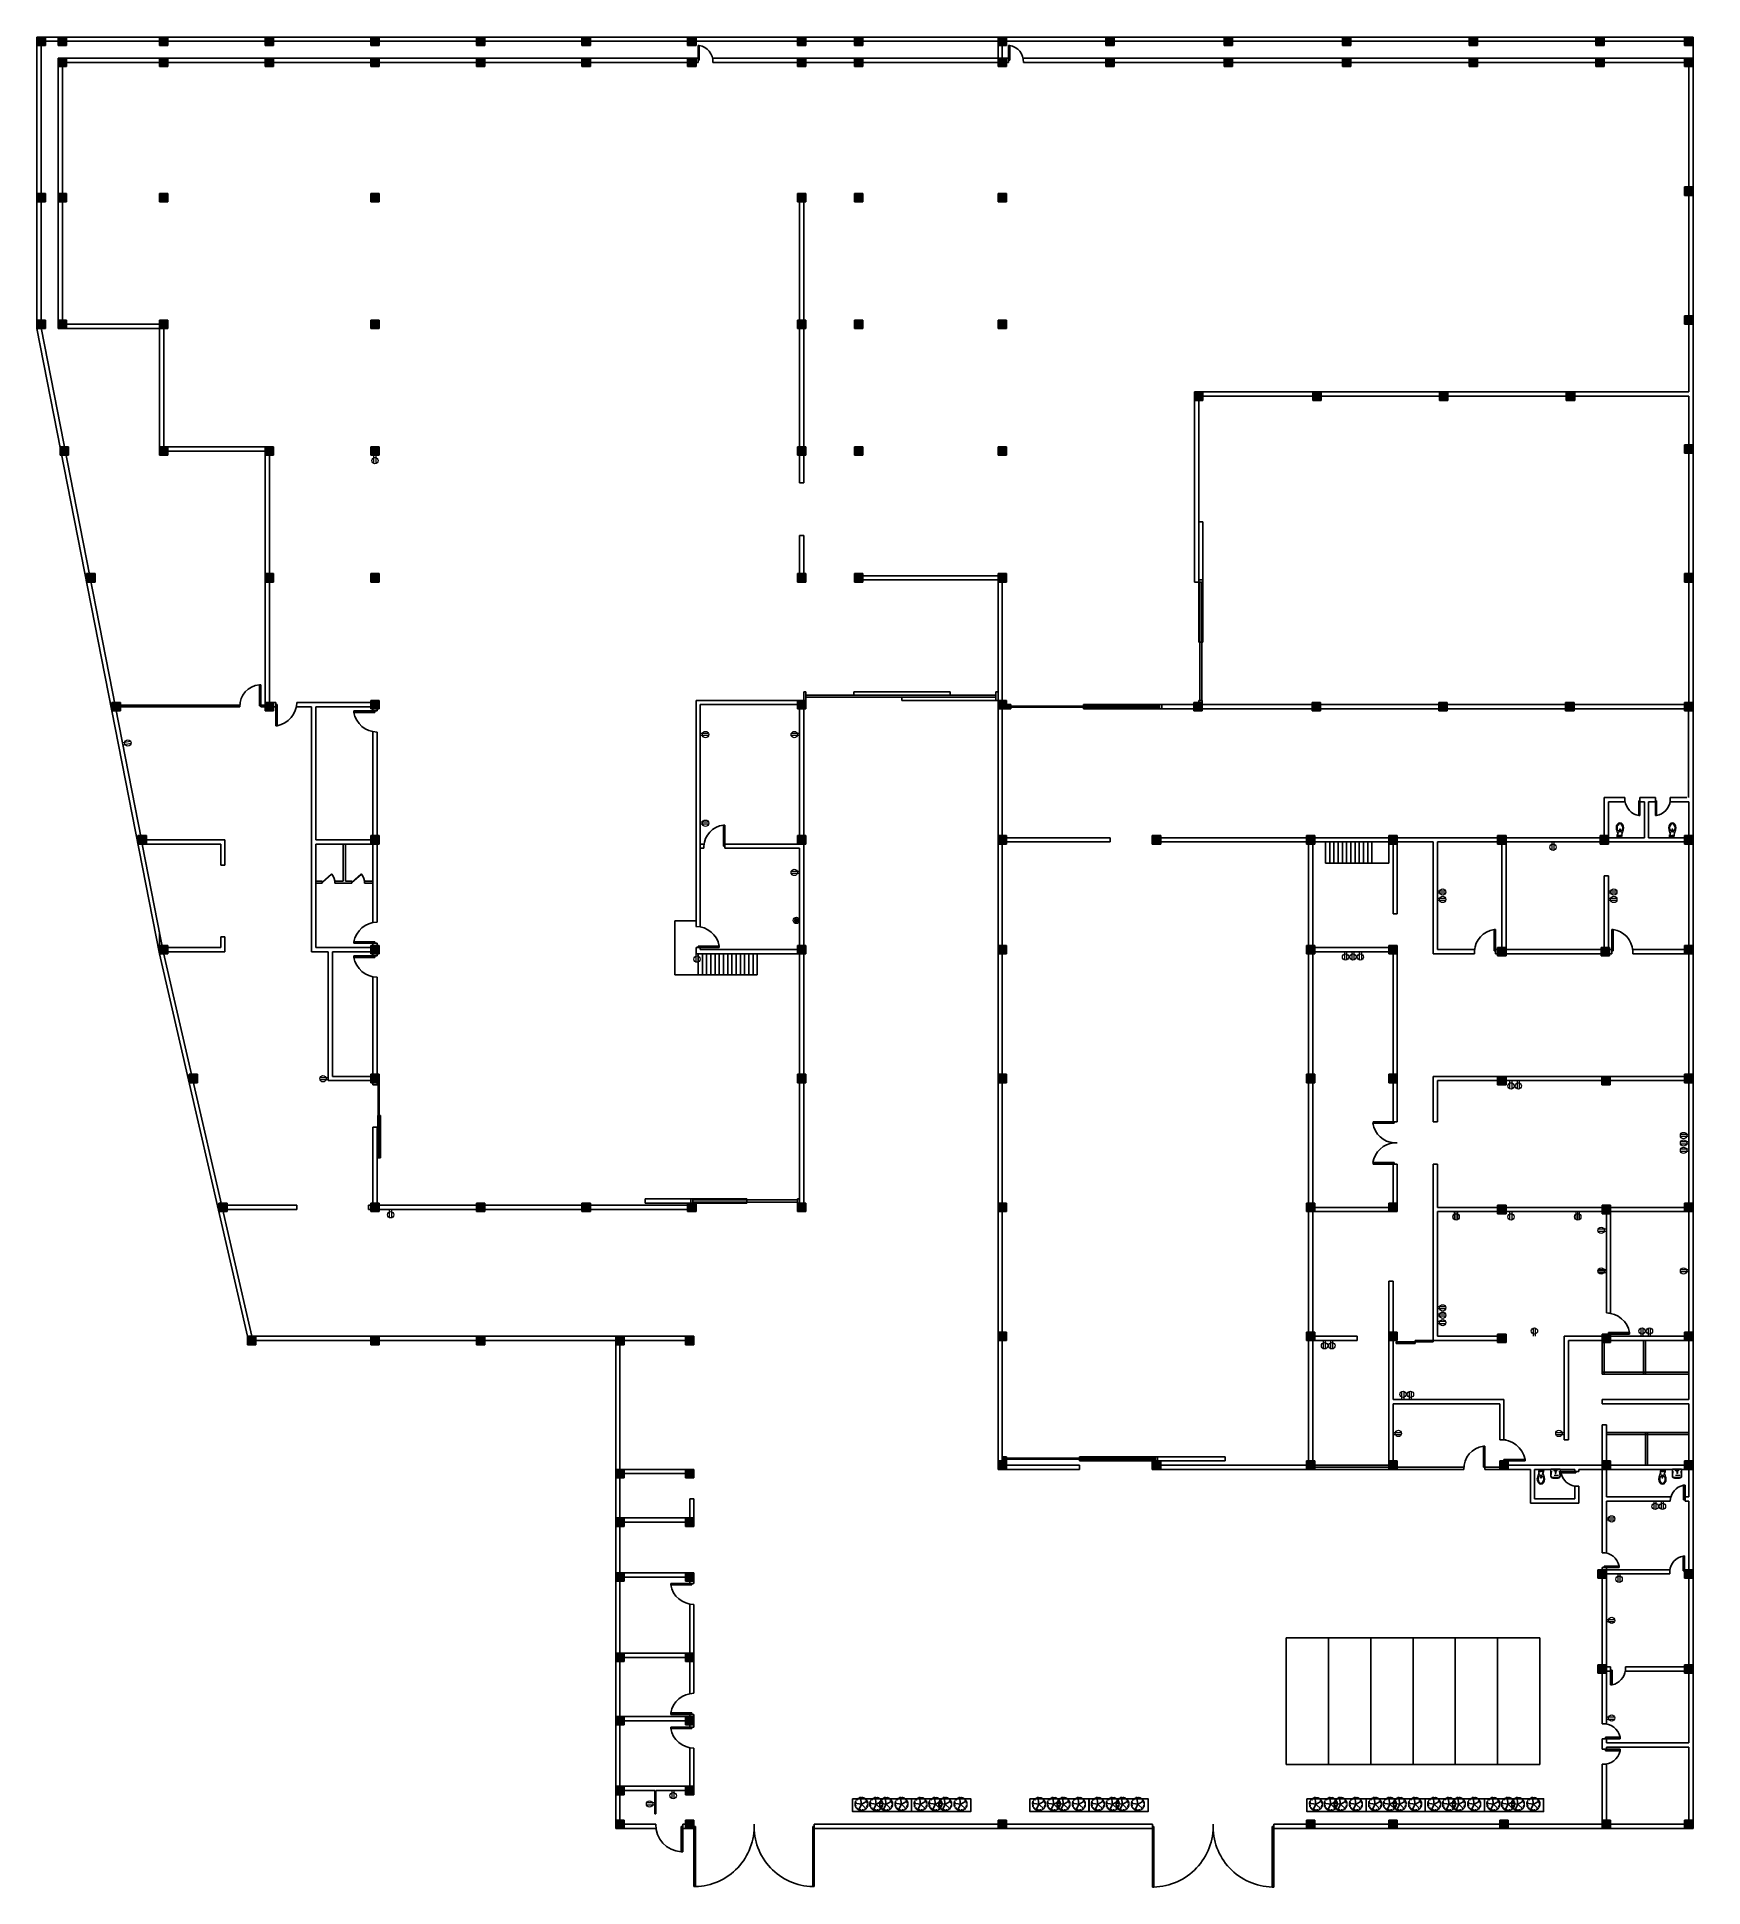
# Model space of a CAD drawing. Header units: inches. Extents: x 690793850 to 3471233902, y 1044954437 to 2780428972.
# Drawn here: x 1735460513 to 1735539386, y 1045056492 to 1045144062 of the extents above; entities that cross this region are included whole.
import ezdxf

# ---------------------------------------------------------------- set-up
doc = ezdxf.new("R2010")
doc.units = ezdxf.units.IN
doc.header["$MEASUREMENT"] = 0
doc.layers.add('001- RCP REF PLAN', color=7, linetype='Continuous', lineweight=0)
doc.layers.add('outlet', color=3, linetype='Continuous', lineweight=13)
for name, color, linetype in [('Doors', 140, 'Continuous'), ('ID-ST WALL', 4, 'Continuous'), ('Ladders', 10, 'Continuous'), ('PDF2_Geometry', 7, 'Continuous'), ('Poste', 2, 'Continuous'), ('wall', 7, 'Continuous'), ('Walls', 7, 'Continuous')]:
    doc.layers.add(name, color=color, linetype=linetype)
doc.layers.add('L-PLNT-SHRUB', color=85, linetype='Continuous', true_color=0x56c23d)

# ---------------------------------------------------------------- blocks, each defined once
blk = doc.blocks.new('poste')
for p, q in [((1735358586.536575, 1045014423.977711), (1735358986.536575, 1045014423.977711)), ((1735358586.536575, 1045014023.977711), (1735358586.536575, 1045014423.977711)), ((1735358986.536575, 1045014023.977711), (1735358586.536575, 1045014023.977711)), ((1735358986.536575, 1045014423.977711), (1735358986.536575, 1045014023.977711))]:
    blk.add_line(p, q)
blk = doc.blocks.new('door')
for p, q in [((1735637533.840537, 1044998757.380238), (1735637533.840537, 1044999757.380238)), ((1735637603.840537, 1044999757.380238), (1735637533.840537, 1044999757.380238)), ((1735637603.840537, 1044998757.380238), (1735637603.840537, 1044999757.380238)), ((1735637533.840537, 1044998757.380238), (1735637603.840537, 1044998757.380237)), ((1735638533.840537, 1044998607.380238), (1735638533.840536, 1044998757.380238))]:
    blk.add_line(p, q)
blk.add_arc((1735637450.560967, 1044998682.380238), 1085.872749, 3.9605076873, 81.885142714)
blk = doc.blocks.new('CR')
at = {"layer": 'PDF2_Geometry', "color": 8, "lineweight": 5}
for points in [[(1045104, 41939), (1045446, 42047), (1045451, 42047), (1045538, 42064), (1045625, 42047), (1045701, 42015), (1045756, 41949), (1045777, 41879), (1045756, 41803), (1045701, 41743), (1045625, 41705), (1045538, 41694), (1045451, 41705), (1045446, 41710), (1045104, 41814), (1045098, 41819), (1045098, 41939)], [(1045375, 41423), (1045419, 41412), (1045457, 41391), (1045479, 41353), (1045484, 41315), (1045484, 41065), (1045479, 41021), (1045457, 40988), (1045419, 40967), (1045375, 40956), (1045082, 40956), (1045071, 40961), (1045065, 40972), (1045065, 41401), (1045071, 41418), (1045082, 41423)], [(1045076, 41792), (1045071, 41792), (1045071, 41721), (1045076, 41721)], [(1045098, 41271), (1045120, 41266), (1045125, 41244), (1045120, 41228), (1045098, 41217), (1045082, 41228), (1045071, 41244), (1045082, 41266)], [(1045098, 41260), (1045109, 41255), (1045114, 41244), (1045109, 41238), (1045098, 41233), (1045093, 41238), (1045087, 41244), (1045093, 41255)], [(1045125, 41770), (1045125, 41776), (1045131, 41776)], [(1045125, 41737), (1045125, 41743), (1045131, 41743)], [(1045131, 41797), (1045142, 41797), (1045142, 41814), (1045131, 41814)], [(1045169, 41879), (1045163, 41868), (1045147, 41868), (1045142, 41879), (1045147, 41884), (1045158, 41890), (1045163, 41884)], [(1045305, 41949), (1045305, 41944), (1045288, 41944), (1045288, 41955), (1045294, 41960), (1045305, 41955)], [(1045305, 41808), (1045305, 41797), (1045288, 41797), (1045288, 41814), (1045305, 41814)], [(1045364, 41928), (1045408, 41971), (1045462, 41998), (1045538, 42009), (1045614, 41998), (1045669, 41971), (1045712, 41928), (1045723, 41879), (1045712, 41830), (1045669, 41786), (1045614, 41754), (1045538, 41743), (1045462, 41754), (1045408, 41786), (1045364, 41830), (1045354, 41879)], [(1045473, 41857), (1045413, 41852), (1045402, 41879), (1045413, 41901), (1045473, 41901), (1045479, 41879)], [(1045098, 41157), (1045120, 41151), (1045125, 41130), (1045120, 41113), (1045098, 41103), (1045082, 41113), (1045071, 41130), (1045082, 41151)], [(1045098, 41146), (1045109, 41141), (1045114, 41130), (1045109, 41124), (1045098, 41119), (1045093, 41124), (1045087, 41130), (1045093, 41141)]]:
    blk.add_lwpolyline(points, close=True, dxfattribs=at)
at = {"layer": 'PDF2_Geometry', "color": 8, "lineweight": 9}
for points in [[(1045152, 41877), (1045071, 41877)], [(1045201, 41971), (1045163, 41971)]]:
    blk.add_lwpolyline(points, dxfattribs=at)
at = {"layer": 'PDF2_Geometry', "color": 8, "lineweight": 5}
for points in [[(1045076, 41721), (1045082, 41727), (1045087, 41727), (1045087, 41786), (1045082, 41786), (1045082, 41792), (1045076, 41792)], [(1045082, 41727), (1045076, 41727)], [(1045104, 41168), (1045087, 41173), (1045076, 41190), (1045087, 41206), (1045104, 41211)], [(1045114, 41776), (1045114, 41743), (1045087, 41743)], [(1045087, 41770), (1045114, 41770)], [(1045098, 41211), (1045261, 41200)], [(1045098, 41162), (1045261, 41173)], [(1045120, 41770), (1045114, 41770), (1045114, 41776), (1045120, 41776), (1045136, 41776), (1045158, 41786), (1045180, 41776), (1045180, 41737)], [(1045136, 41737), (1045120, 41737), (1045114, 41737), (1045114, 41743), (1045120, 41743), (1045120, 41748), (1045120, 41765), (1045120, 41770), (1045125, 41770)], [(1045120, 41765), (1045125, 41765)], [(1045120, 41748), (1045125, 41748)], [(1045120, 41743), (1045125, 41743)], [(1045125, 41765), (1045125, 41748), (1045125, 41765)], [(1045131, 41890), (1045136, 41895)], [(1045136, 41862), (1045131, 41868), (1045131, 41890), (1045131, 41868)], [(1045136, 41781), (1045131, 41781)], [(1045136, 41732), (1045131, 41732)], [(1045174, 41906), (1045142, 41906), (1045169, 41906), (1045174, 41911), (1045174, 41922), (1045169, 41922), (1045169, 41911), (1045169, 41906), (1045174, 41906), (1045169, 41906), (1045174, 41906), (1045174, 41901), (1045142, 41901), (1045136, 41901)], [(1045142, 41911), (1045147, 41911), (1045142, 41906), (1045136, 41911), (1045136, 41922), (1045147, 41922), (1045163, 41922)], [(1045152, 41906), (1045136, 41895), (1045152, 41906)], [(1045136, 41862), (1045152, 41852), (1045136, 41862)], [(1045136, 41857), (1045136, 41824), (1045180, 41824), (1045180, 41857)], [(1045180, 41852), (1045136, 41852)], [(1045136, 41830), (1045180, 41830)], [(1045136, 41814), (1045174, 41814), (1045174, 41824)], [(1045174, 41786), (1045136, 41786), (1045136, 41797), (1045174, 41797), (1045174, 41786), (1045180, 41786), (1045180, 41732)], [(1045180, 41781), (1045180, 41776), (1045196, 41776), (1045201, 41776), (1045201, 41737), (1045196, 41737), (1045180, 41737), (1045180, 41732), (1045136, 41732), (1045136, 41786)], [(1045169, 41911), (1045163, 41911), (1045163, 41922), (1045169, 41922), (1045142, 41922), (1045142, 41939), (1045169, 41939), (1045174, 41933), (1045174, 41922)], [(1045142, 41933), (1045174, 41933)], [(1045142, 41901), (1045142, 41906)], [(1045169, 41814), (1045142, 41814), (1045142, 41824)], [(1045142, 41797), (1045169, 41797), (1045163, 41797)], [(1045147, 41939), (1045152, 41939), (1045147, 41987), (1045152, 41987)], [(1045147, 41911), (1045147, 41922), (1045147, 41911)], [(1045163, 41911), (1045147, 41911)], [(1045147, 41797), (1045147, 41814)], [(1045152, 41993), (1045163, 41993)], [(1045152, 41939), (1045163, 41939)], [(1045152, 41906), (1045158, 41906)], [(1045158, 41852), (1045152, 41852)], [(1045158, 41939), (1045163, 41939), (1045163, 41987), (1045158, 41987)], [(1045180, 41895), (1045158, 41906), (1045180, 41895)], [(1045158, 41852), (1045180, 41862), (1045158, 41852)], [(1045158, 41010), (1045381, 40988), (1045413, 40999), (1045440, 41026), (1045451, 41065), (1045451, 41315), (1045440, 41353), (1045413, 41380), (1045381, 41391), (1045158, 41363)], [(1045169, 41797), (1045180, 41797), (1045180, 41814), (1045169, 41814), (1045163, 41814)], [(1045169, 41797), (1045169, 41814), (1045169, 41797)], [(1045180, 41890), (1045180, 41868), (1045180, 41895)], [(1045180, 41868), (1045180, 41862)], [(1045191, 41770), (1045191, 41776), (1045191, 41770), (1045201, 41770), (1045201, 41743), (1045191, 41743), (1045191, 41737), (1045191, 41743)], [(1045191, 41765), (1045201, 41765)], [(1045191, 41765), (1045191, 41748), (1045191, 41765)], [(1045191, 41748), (1045201, 41748)], [(1045256, 41200), (1045267, 41200), (1045272, 41195), (1045272, 41184), (1045267, 41179), (1045256, 41173)], [(1045365, 41045), (1045365, 41256)]]:
    blk.add_lwpolyline(points, dxfattribs=at)
blk = doc.blocks.new('A$C184D249B')
at = {"color": 0}
for p, q in [((-443, 22), (-384, 20)), ((-320, 87), (-438, 116)), ((-347, 60), (-436, 75)), ((-434, 57), (-367, 49)), ((-429, 100), (-381, 88)), ((-424, 127), (-384, 115)), ((-416, 139), (-383, 127)), ((0, 0), (-407, 199)), ((-405, 163), (-363, 146)), ((-382, 213), (-342, 191)), ((-361, 242), (-322, 216)), ((-281, 213), (-353, 268)), ((-333, 285), (-300, 255)), ((0, 0), (-315, -325)), ((-312, 308), (-265, 261)), ((-230, 247), (-303, 325)), ((-266, 347), (-225, 294)), ((-249, 359), (-232, 335)), ((-233, 374), (-207, 332)), ((-211, 390), (-190, 353)), ((-196, 392), (-181, 361)), ((-171, 402), (-153, 360)), ((-103, 315), (-143, 430)), ((-120, 421), (-107, 377)), ((-84, 427), (-75, 380)), ((-50, 349), (-64, 438)), ((-3, 439), (-3, 372)), ((0, 0), (64, 449)), ((0, 0), (446, 78)), ((0, 0), (212, -400)), ((40, 436), (34, 369)), ((87, 326), (115, 429)), ((100, 429), (88, 381)), ((127, 424), (115, 384)), ((116, 334), (145, 419)), ((163, 405), (146, 363)), ((186, 403), (169, 362)), ((213, 382), (191, 342)), ((242, 361), (216, 322)), ((254, 358), (233, 329)), ((240, 228), (327, 314)), ((285, 333), (255, 300)), ((308, 312), (261, 265)), ((347, 266), (294, 225)), ((345, 281), (312, 255)), ((316, 155), (397, 196)), ((329, 76), (433, 100)), ((374, 233), (332, 207)), ((359, 249), (335, 232)), ((390, 211), (353, 190)), ((402, 171), (360, 153)), ((392, 196), (361, 181)), ((439, 3), (372, 3)), ((421, 120), (377, 107)), ((427, 84), (380, 75)), ((437, 34), (393, 32)), ((440, 57), (411, 54)), ((-439, -3), (-372, -3)), ((-437, -34), (-393, -32)), ((-329, -76), (-433, -100)), ((-427, -84), (-380, -75)), ((-421, -120), (-377, -107)), ((-402, -171), (-360, -153)), ((-392, -196), (-361, -181)), ((-390, -211), (-353, -190)), ((-374, -233), (-332, -207)), ((-290, -202), (-364, -253)), ((-359, -249), (-335, -232)), ((-347, -266), (-294, -225)), ((-319, -301), (-271, -256)), ((-285, -333), (-255, -300)), ((-242, -361), (-216, -322)), ((-213, -382), (-191, -342)), ((-165, -312), (-206, -392)), ((-131, -304), (-177, -416)), ((-163, -405), (-146, -363)), ((-139, -416), (-127, -383)), ((-127, -424), (-115, -384)), ((-88, -325), (-117, -429)), ((-100, -429), (-88, -381)), ((-78, -430), (-72, -401)), ((-57, -434), (-49, -367)), ((-28, -440), (-25, -395)), ((3, -439), (3, -372)), ((34, -437), (32, -393)), ((55, -442), (50, -409)), ((74, -323), (104, -441)), ((84, -427), (75, -380)), ((120, -421), (107, -377)), ((159, -414), (143, -378)), ((171, -402), (153, -360)), ((196, -392), (181, -361)), ((233, -374), (207, -332)), ((221, -275), (278, -346)), ((266, -347), (225, -294)), ((230, -247), (303, -325)), ((249, -359), (232, -335)), ((312, -308), (265, -261)), ((333, -285), (300, -255)), ((320, -87), (438, -116)), ((361, -242), (322, -216)), ((323, -143), (405, -179)), ((382, -213), (342, -191)), ((353, -7), (443, -9)), ((405, -163), (363, -146)), ((434, -57), (367, -49)), ((429, -100), (381, -88)), ((416, -139), (383, -127)), ((424, -127), (384, -115)), ((430, -78), (401, -72))]:
    blk.add_line(p, q, dxfattribs=at)

msp = doc.modelspace()

# ---------------------------------------------------------------- hatches: boundary and pattern name
at = {"layer": 'outlet'}
h = msp.add_hatch(dxfattribs=at)
h.set_pattern_fill('ANSI31', color=256)
h.set_pattern_definition([(45, (1735350869.98694, 1045044757.45414), (-0.08838834765, 0.08838834765), [])])
h.paths.add_polyline_path([(1735496613, 1045102245), (1735496388, 1045102375), (1735496388, 1045102115)])
at = {"layer": 'Poste', "true_color": 0xf1eb1f}
h = msp.add_hatch(color=2, dxfattribs=at)
h.dxf.hatch_style = 1
h.paths.add_polyline_path([(1735460513, 1045143662), (1735460913, 1045143662), (1735460913, 1045144062), (1735460513, 1045144062)])
h = msp.add_hatch(color=2, dxfattribs=at)
h.dxf.hatch_style = 1
h.paths.add_polyline_path([(1735461513, 1045143662), (1735461913, 1045143662), (1735461913, 1045144062), (1735461513, 1045144062)])
h = msp.add_hatch(color=2, dxfattribs=at)
h.dxf.hatch_style = 1
h.paths.add_polyline_path([(1735466313, 1045143662), (1735466713, 1045143662), (1735466713, 1045144062), (1735466313, 1045144062)])
h = msp.add_hatch(color=2, dxfattribs=at)
h.dxf.hatch_style = 1
h.paths.add_polyline_path([(1735471313, 1045143662), (1735471713, 1045143662), (1735471713, 1045144062), (1735471313, 1045144062)])
h = msp.add_hatch(color=2, dxfattribs=at)
h.dxf.hatch_style = 1
h.paths.add_polyline_path([(1735476313, 1045143662), (1735476713, 1045143662), (1735476713, 1045144062), (1735476313, 1045144062)])
h = msp.add_hatch(color=2, dxfattribs=at)
h.dxf.hatch_style = 1
h.paths.add_polyline_path([(1735481313, 1045143662), (1735481713, 1045143662), (1735481713, 1045144062), (1735481313, 1045144062)])
h = msp.add_hatch(color=2, dxfattribs=at)
h.dxf.hatch_style = 1
h.paths.add_polyline_path([(1735486313, 1045143662), (1735486713, 1045143662), (1735486713, 1045144062), (1735486313, 1045144062)])
h = msp.add_hatch(color=2, dxfattribs=at)
h.dxf.hatch_style = 1
h.paths.add_polyline_path([(1735491313, 1045143662), (1735491713, 1045143662), (1735491713, 1045144062), (1735491313, 1045144062)])
h = msp.add_hatch(color=2, dxfattribs=at)
h.dxf.hatch_style = 1
h.paths.add_polyline_path([(1735496513, 1045143662), (1735496913, 1045143662), (1735496913, 1045144062), (1735496513, 1045144062)])
h = msp.add_hatch(color=2, dxfattribs=at)
h.dxf.hatch_style = 1
h.paths.add_polyline_path([(1735499213, 1045143662), (1735499613, 1045143662), (1735499613, 1045144062), (1735499213, 1045144062)])
h = msp.add_hatch(color=2, dxfattribs=at)
h.dxf.hatch_style = 1
h.paths.add_polyline_path([(1735506013, 1045143662), (1735506413, 1045143662), (1735506413, 1045144062), (1735506013, 1045144062)])
h = msp.add_hatch(color=2, dxfattribs=at)
h.dxf.hatch_style = 1
h.paths.add_polyline_path([(1735511113, 1045143662), (1735511513, 1045143662), (1735511513, 1045144062), (1735511113, 1045144062)])
h = msp.add_hatch(color=2, dxfattribs=at)
h.dxf.hatch_style = 1
h.paths.add_polyline_path([(1735517113, 1045144062), (1735516713, 1045144062), (1735516713, 1045143662), (1735517113, 1045143662)])
h = msp.add_hatch(color=2, dxfattribs=at)
h.dxf.hatch_style = 1
h.paths.add_polyline_path([(1735522713, 1045144062), (1735522313, 1045144062), (1735522313, 1045143662), (1735522713, 1045143662)])
h = msp.add_hatch(color=2, dxfattribs=at)
h.dxf.hatch_style = 1
h.paths.add_polyline_path([(1735528313, 1045143662), (1735528713, 1045143662), (1735528713, 1045144062), (1735528313, 1045144062)])
h = msp.add_hatch(color=2, dxfattribs=at)
h.dxf.hatch_style = 1
h.paths.add_polyline_path([(1735534313, 1045143662), (1735534713, 1045143662), (1735534713, 1045144062), (1735534313, 1045144062)])
h = msp.add_hatch(color=2, dxfattribs=at)
h.dxf.hatch_style = 1
h.paths.add_polyline_path([(1735538513, 1045143662), (1735538913, 1045143662), (1735538913, 1045144062), (1735538513, 1045144062)])
h = msp.add_hatch(color=2, dxfattribs=at)
h.dxf.hatch_style = 1
h.paths.add_polyline_path([(1735461513, 1045142662), (1735461913, 1045142662), (1735461913, 1045143062), (1735461513, 1045143062)])
h = msp.add_hatch(color=2, dxfattribs=at)
h.dxf.hatch_style = 1
h.paths.add_polyline_path([(1735466313, 1045142662), (1735466713, 1045142662), (1735466713, 1045143062), (1735466313, 1045143062)])
h = msp.add_hatch(color=2, dxfattribs=at)
h.dxf.hatch_style = 1
h.paths.add_polyline_path([(1735471313, 1045142662), (1735471713, 1045142662), (1735471713, 1045143062), (1735471313, 1045143062)])
h = msp.add_hatch(color=2, dxfattribs=at)
h.dxf.hatch_style = 1
h.paths.add_polyline_path([(1735476313, 1045142662), (1735476713, 1045142662), (1735476713, 1045143062), (1735476313, 1045143062)])
h = msp.add_hatch(color=2, dxfattribs=at)
h.dxf.hatch_style = 1
h.paths.add_polyline_path([(1735481313, 1045142662), (1735481713, 1045142662), (1735481713, 1045143062), (1735481313, 1045143062)])
h = msp.add_hatch(color=2, dxfattribs=at)
h.dxf.hatch_style = 1
h.paths.add_polyline_path([(1735486313, 1045142662), (1735486713, 1045142662), (1735486713, 1045143062), (1735486313, 1045143062)])
h = msp.add_hatch(color=2, dxfattribs=at)
h.dxf.hatch_style = 1
h.paths.add_polyline_path([(1735491313, 1045142662), (1735491713, 1045142662), (1735491713, 1045143062), (1735491313, 1045143062)])
h = msp.add_hatch(color=2, dxfattribs=at)
h.dxf.hatch_style = 1
h.paths.add_polyline_path([(1735496513, 1045142662), (1735496913, 1045142662), (1735496913, 1045143062), (1735496513, 1045143062)])
h = msp.add_hatch(color=2, dxfattribs=at)
h.dxf.hatch_style = 1
h.paths.add_polyline_path([(1735499213, 1045142662), (1735499613, 1045142662), (1735499613, 1045143062), (1735499213, 1045143062)])
h = msp.add_hatch(color=2, dxfattribs=at)
h.dxf.hatch_style = 1
h.paths.add_polyline_path([(1735506013, 1045142662), (1735506413, 1045142662), (1735506413, 1045143062), (1735506013, 1045143062)])
h = msp.add_hatch(color=2, dxfattribs=at)
h.dxf.hatch_style = 1
h.paths.add_polyline_path([(1735511113, 1045142662), (1735511513, 1045142662), (1735511513, 1045143062), (1735511113, 1045143062)])
h = msp.add_hatch(color=2, dxfattribs=at)
h.dxf.hatch_style = 1
h.paths.add_polyline_path([(1735517113, 1045143062), (1735516713, 1045143062), (1735516713, 1045142662), (1735517113, 1045142662)])
h = msp.add_hatch(color=2, dxfattribs=at)
h.dxf.hatch_style = 1
h.paths.add_polyline_path([(1735522713, 1045143062), (1735522313, 1045143062), (1735522313, 1045142662), (1735522713, 1045142662)])
h = msp.add_hatch(color=2, dxfattribs=at)
h.dxf.hatch_style = 1
h.paths.add_polyline_path([(1735528313, 1045142662), (1735528713, 1045142662), (1735528713, 1045143062), (1735528313, 1045143062)])
h = msp.add_hatch(color=2, dxfattribs=at)
h.dxf.hatch_style = 1
h.paths.add_polyline_path([(1735534313, 1045142662), (1735534713, 1045142662), (1735534713, 1045143062), (1735534313, 1045143062)])
h = msp.add_hatch(color=2, dxfattribs=at)
h.dxf.hatch_style = 1
h.paths.add_polyline_path([(1735538513, 1045142662), (1735538913, 1045142662), (1735538913, 1045143062), (1735538513, 1045143062)])
h = msp.add_hatch(color=2, dxfattribs=at)
h.dxf.hatch_style = 1
h.paths.add_polyline_path([(1735460513, 1045136262), (1735460913, 1045136262), (1735460913, 1045136662), (1735460513, 1045136662)])
h = msp.add_hatch(color=2, dxfattribs=at)
h.dxf.hatch_style = 1
h.paths.add_polyline_path([(1735461513, 1045136262), (1735461913, 1045136262), (1735461913, 1045136662), (1735461513, 1045136662)])
h = msp.add_hatch(color=2, dxfattribs=at)
h.dxf.hatch_style = 1
h.paths.add_polyline_path([(1735466313, 1045136262), (1735466713, 1045136262), (1735466713, 1045136662), (1735466313, 1045136662)])
h = msp.add_hatch(color=2, dxfattribs=at)
h.dxf.hatch_style = 1
h.paths.add_polyline_path([(1735476313, 1045136262), (1735476713, 1045136262), (1735476713, 1045136662), (1735476313, 1045136662)])
h = msp.add_hatch(color=2, dxfattribs=at)
h.dxf.hatch_style = 1
h.paths.add_polyline_path([(1735496513, 1045136262), (1735496913, 1045136262), (1735496913, 1045136662), (1735496513, 1045136662)])
h = msp.add_hatch(color=2, dxfattribs=at)
h.dxf.hatch_style = 1
h.paths.add_polyline_path([(1735499213, 1045136262), (1735499613, 1045136262), (1735499613, 1045136662), (1735499213, 1045136662)])
h = msp.add_hatch(color=2, dxfattribs=at)
h.dxf.hatch_style = 1
h.paths.add_polyline_path([(1735506013, 1045136262), (1735506413, 1045136262), (1735506413, 1045136662), (1735506013, 1045136662)])
h = msp.add_hatch(color=2, dxfattribs=at)
h.dxf.hatch_style = 1
h.paths.add_polyline_path([(1735538513, 1045136562), (1735538913, 1045136562), (1735538913, 1045136962), (1735538513, 1045136962)])
h = msp.add_hatch(color=2, dxfattribs=at)
h.dxf.hatch_style = 1
h.paths.add_polyline_path([(1735460513, 1045130262), (1735460913, 1045130262), (1735460913, 1045130662), (1735460513, 1045130662)])
h = msp.add_hatch(color=2, dxfattribs=at)
h.dxf.hatch_style = 1
h.paths.add_polyline_path([(1735461513, 1045130262), (1735461913, 1045130262), (1735461913, 1045130662), (1735461513, 1045130662)])
h = msp.add_hatch(color=2, dxfattribs=at)
h.dxf.hatch_style = 1
h.paths.add_polyline_path([(1735466313, 1045130262), (1735466713, 1045130262), (1735466713, 1045130662), (1735466313, 1045130662)])
h = msp.add_hatch(color=2, dxfattribs=at)
h.dxf.hatch_style = 1
h.paths.add_polyline_path([(1735476313, 1045130262), (1735476713, 1045130262), (1735476713, 1045130662), (1735476313, 1045130662)])
h = msp.add_hatch(color=2, dxfattribs=at)
h.dxf.hatch_style = 1
h.paths.add_polyline_path([(1735496513, 1045130262), (1735496913, 1045130262), (1735496913, 1045130662), (1735496513, 1045130662)])
h = msp.add_hatch(color=2, dxfattribs=at)
h.dxf.hatch_style = 1
h.paths.add_polyline_path([(1735499213, 1045130262), (1735499613, 1045130262), (1735499613, 1045130662), (1735499213, 1045130662)])
h = msp.add_hatch(color=2, dxfattribs=at)
h.dxf.hatch_style = 1
h.paths.add_polyline_path([(1735506013, 1045130262), (1735506413, 1045130262), (1735506413, 1045130662), (1735506013, 1045130662)])
h = msp.add_hatch(color=2, dxfattribs=at)
h.dxf.hatch_style = 1
h.paths.add_polyline_path([(1735538513, 1045130462), (1735538913, 1045130462), (1735538913, 1045130862), (1735538513, 1045130862)])
h = msp.add_hatch(color=2, dxfattribs=at)
h.dxf.hatch_style = 1
h.paths.add_polyline_path([(1735515713, 1045127262), (1735515313, 1045127262), (1735515313, 1045126862), (1735515713, 1045126862)])
h = msp.add_hatch(color=2, dxfattribs=at)
h.dxf.hatch_style = 1
h.paths.add_polyline_path([(1735521313, 1045127262), (1735520913, 1045127262), (1735520913, 1045126862), (1735521313, 1045126862)])
h = msp.add_hatch(color=2, dxfattribs=at)
h.dxf.hatch_style = 1
h.paths.add_polyline_path([(1735526913, 1045126862), (1735527313, 1045126862), (1735527313, 1045127262), (1735526913, 1045127262)])
h = msp.add_hatch(color=2, dxfattribs=at)
h.dxf.hatch_style = 1
h.paths.add_polyline_path([(1735532913, 1045126862), (1735533313, 1045126862), (1735533313, 1045127262), (1735532913, 1045127262)])
h = msp.add_hatch(color=2, dxfattribs=at)
h.dxf.hatch_style = 1
h.paths.add_polyline_path([(1735461610, 1045124262), (1735462010, 1045124262), (1735462010, 1045124662), (1735461610, 1045124662)])
h = msp.add_hatch(color=2, dxfattribs=at)
h.dxf.hatch_style = 1
h.paths.add_polyline_path([(1735466313, 1045124262), (1735466713, 1045124262), (1735466713, 1045124662), (1735466313, 1045124662)])
h = msp.add_hatch(color=2, dxfattribs=at)
h.dxf.hatch_style = 1
h.paths.add_polyline_path([(1735471313, 1045124262), (1735471713, 1045124262), (1735471713, 1045124662), (1735471313, 1045124662)])
h = msp.add_hatch(color=2, dxfattribs=at)
h.dxf.hatch_style = 1
h.paths.add_polyline_path([(1735476313, 1045124262), (1735476713, 1045124262), (1735476713, 1045124662), (1735476313, 1045124662)])
h = msp.add_hatch(color=2, dxfattribs=at)
h.dxf.hatch_style = 1
h.paths.add_polyline_path([(1735496513, 1045124262), (1735496913, 1045124262), (1735496913, 1045124662), (1735496513, 1045124662)])
h = msp.add_hatch(color=2, dxfattribs=at)
h.dxf.hatch_style = 1
h.paths.add_polyline_path([(1735499213, 1045124262), (1735499613, 1045124262), (1735499613, 1045124662), (1735499213, 1045124662)])
h = msp.add_hatch(color=2, dxfattribs=at)
h.dxf.hatch_style = 1
h.paths.add_polyline_path([(1735506013, 1045124262), (1735506413, 1045124262), (1735506413, 1045124662), (1735506013, 1045124662)])
h = msp.add_hatch(color=2, dxfattribs=at)
h.dxf.hatch_style = 1
h.paths.add_polyline_path([(1735538513, 1045124362), (1735538913, 1045124362), (1735538913, 1045124762), (1735538513, 1045124762)])
h = msp.add_hatch(color=2, dxfattribs=at)
h.dxf.hatch_style = 1
h.paths.add_polyline_path([(1735462864, 1045118262), (1735463264, 1045118262), (1735463264, 1045118662), (1735462864, 1045118662)])
h = msp.add_hatch(color=2, dxfattribs=at)
h.dxf.hatch_style = 1
h.paths.add_polyline_path([(1735471313, 1045118262), (1735471713, 1045118262), (1735471713, 1045118662), (1735471313, 1045118662)])
h = msp.add_hatch(color=2, dxfattribs=at)
h.dxf.hatch_style = 1
h.paths.add_polyline_path([(1735476313, 1045118262), (1735476713, 1045118262), (1735476713, 1045118662), (1735476313, 1045118662)])
h = msp.add_hatch(color=2, dxfattribs=at)
h.dxf.hatch_style = 1
h.paths.add_polyline_path([(1735496513, 1045118262), (1735496913, 1045118262), (1735496913, 1045118662), (1735496513, 1045118662)])
h = msp.add_hatch(color=2, dxfattribs=at)
h.dxf.hatch_style = 1
h.paths.add_polyline_path([(1735499213, 1045118262), (1735499613, 1045118262), (1735499613, 1045118662), (1735499213, 1045118662)])
h = msp.add_hatch(color=2, dxfattribs=at)
h.dxf.hatch_style = 1
h.paths.add_polyline_path([(1735506013, 1045118262), (1735506413, 1045118262), (1735506413, 1045118662), (1735506013, 1045118662)])
h = msp.add_hatch(color=2, dxfattribs=at)
h.dxf.hatch_style = 1
h.paths.add_polyline_path([(1735538513, 1045118262), (1735538913, 1045118262), (1735538913, 1045118662), (1735538513, 1045118662)])
h = msp.add_hatch(color=2, dxfattribs=at)
h.dxf.hatch_style = 1
h.paths.add_polyline_path([(1735464060, 1045112162), (1735464460, 1045112162), (1735464460, 1045112562), (1735464060, 1045112562)])
h = msp.add_hatch(color=2, dxfattribs=at)
h.dxf.hatch_style = 1
h.paths.add_polyline_path([(1735471313, 1045112162), (1735471713, 1045112162), (1735471713, 1045112562), (1735471313, 1045112562)])
h = msp.add_hatch(color=2, dxfattribs=at)
h.dxf.hatch_style = 1
h.paths.add_polyline_path([(1735476313, 1045112262), (1735476713, 1045112262), (1735476713, 1045112662), (1735476313, 1045112662)])
h = msp.add_hatch(color=2, dxfattribs=at)
h.dxf.hatch_style = 1
h.paths.add_polyline_path([(1735496513, 1045112262), (1735496913, 1045112262), (1735496913, 1045112662), (1735496513, 1045112662)])
h = msp.add_hatch(color=2, dxfattribs=at)
h.dxf.hatch_style = 1
h.paths.add_polyline_path([(1735506013, 1045112262), (1735506413, 1045112262), (1735506413, 1045112662), (1735506013, 1045112662)])
h = msp.add_hatch(color=2, dxfattribs=at)
h.dxf.hatch_style = 1
h.paths.add_polyline_path([(1735515282, 1045112162), (1735515682, 1045112162), (1735515682, 1045112562), (1735515282, 1045112562)])
h = msp.add_hatch(color=2, dxfattribs=at)
h.dxf.hatch_style = 1
h.paths.add_polyline_path([(1735521282, 1045112562), (1735520882, 1045112562), (1735520882, 1045112162), (1735521282, 1045112162)])
h = msp.add_hatch(color=2, dxfattribs=at)
h.dxf.hatch_style = 1
h.paths.add_polyline_path([(1735526882, 1045112162), (1735527282, 1045112162), (1735527282, 1045112562), (1735526882, 1045112562)])
h = msp.add_hatch(color=2, dxfattribs=at)
h.dxf.hatch_style = 1
h.paths.add_polyline_path([(1735532882, 1045112162), (1735533282, 1045112162), (1735533282, 1045112562), (1735532882, 1045112562)])
h = msp.add_hatch(color=2, dxfattribs=at)
h.dxf.hatch_style = 1
h.paths.add_polyline_path([(1735538513, 1045112162), (1735538913, 1045112162), (1735538913, 1045112562), (1735538513, 1045112562)])
h = msp.add_hatch(color=2, dxfattribs=at)
h.dxf.hatch_style = 1
h.paths.add_polyline_path([(1735465294, 1045105862), (1735465694, 1045105862), (1735465694, 1045106262), (1735465294, 1045106262)])
h = msp.add_hatch(color=2, dxfattribs=at)
h.dxf.hatch_style = 1
h.paths.add_polyline_path([(1735476313, 1045105862), (1735476713, 1045105862), (1735476713, 1045106262), (1735476313, 1045106262)])
h = msp.add_hatch(color=2, dxfattribs=at)
h.dxf.hatch_style = 1
h.paths.add_polyline_path([(1735496513, 1045105862), (1735496913, 1045105862), (1735496913, 1045106262), (1735496513, 1045106262)])
h = msp.add_hatch(color=2, dxfattribs=at)
h.dxf.hatch_style = 1
h.paths.add_polyline_path([(1735506013, 1045105862), (1735506413, 1045105862), (1735506413, 1045106262), (1735506013, 1045106262)])
h = msp.add_hatch(color=2, dxfattribs=at)
h.dxf.hatch_style = 1
h.paths.add_polyline_path([(1735513313, 1045105862), (1735513713, 1045105862), (1735513713, 1045106262), (1735513313, 1045106262)])
h = msp.add_hatch(color=2, dxfattribs=at)
h.dxf.hatch_style = 1
h.paths.add_polyline_path([(1735520613, 1045105862), (1735521013, 1045105862), (1735521013, 1045106262), (1735520613, 1045106262)])
h = msp.add_hatch(color=2, dxfattribs=at)
h.dxf.hatch_style = 1
h.paths.add_polyline_path([(1735524913, 1045106262), (1735524513, 1045106262), (1735524513, 1045105862), (1735524913, 1045105862)])
h = msp.add_hatch(color=2, dxfattribs=at)
h.dxf.hatch_style = 1
h.paths.add_polyline_path([(1735530063, 1045106262), (1735529663, 1045106262), (1735529663, 1045105862), (1735530063, 1045105862)])
h = msp.add_hatch(color=2, dxfattribs=at)
h.dxf.hatch_style = 1
h.paths.add_polyline_path([(1735534913, 1045106262), (1735534513, 1045106262), (1735534513, 1045105862), (1735534913, 1045105862)])
h = msp.add_hatch(color=2, dxfattribs=at)
h.dxf.hatch_style = 1
h.paths.add_polyline_path([(1735538513, 1045105862), (1735538913, 1045105862), (1735538913, 1045106262), (1735538513, 1045106262)])
h = msp.add_hatch(color=2, dxfattribs=at)
h.dxf.hatch_style = 1
h.paths.add_polyline_path([(1735466313, 1045100662), (1735466713, 1045100662), (1735466713, 1045101062), (1735466313, 1045101062)])
h = msp.add_hatch(color=2, dxfattribs=at)
h.dxf.hatch_style = 1
h.paths.add_polyline_path([(1735476313, 1045100662), (1735476713, 1045100662), (1735476713, 1045101062), (1735476313, 1045101062)])
h = msp.add_hatch(color=2, dxfattribs=at)
h.dxf.hatch_style = 1
h.paths.add_polyline_path([(1735496513, 1045100662), (1735496913, 1045100662), (1735496913, 1045101062), (1735496513, 1045101062)])
h = msp.add_hatch(color=2, dxfattribs=at)
h.dxf.hatch_style = 1
h.paths.add_polyline_path([(1735506013, 1045100662), (1735506413, 1045100662), (1735506413, 1045101062), (1735506013, 1045101062)])
h = msp.add_hatch(color=2, dxfattribs=at)
h.dxf.hatch_style = 1
h.paths.add_polyline_path([(1735521013, 1045101062), (1735520613, 1045101062), (1735520613, 1045100662), (1735521013, 1045100662)])
h = msp.add_hatch(color=2, dxfattribs=at)
h.dxf.hatch_style = 1
h.paths.add_polyline_path([(1735524913, 1045101062), (1735524513, 1045101062), (1735524513, 1045100662), (1735524913, 1045100662)])
h = msp.add_hatch(color=2, dxfattribs=at)
h.dxf.hatch_style = 1
h.paths.add_polyline_path([(1735530063, 1045100962), (1735529663, 1045100962), (1735529663, 1045100562), (1735530063, 1045100562)])
h = msp.add_hatch(color=2, dxfattribs=at)
h.dxf.hatch_style = 1
h.paths.add_polyline_path([(1735534964, 1045100962), (1735534564, 1045100962), (1735534564, 1045100562), (1735534964, 1045100562)])
h = msp.add_hatch(color=2, dxfattribs=at)
h.dxf.hatch_style = 1
h.paths.add_polyline_path([(1735538913, 1045101062), (1735538513, 1045101062), (1735538513, 1045100662), (1735538913, 1045100662)])
h = msp.add_hatch(color=2, dxfattribs=at)
h.dxf.hatch_style = 1
h.paths.add_polyline_path([(1735467717, 1045094562), (1735468117, 1045094562), (1735468117, 1045094962), (1735467717, 1045094962)])
h = msp.add_hatch(color=2, dxfattribs=at)
h.dxf.hatch_style = 1
h.paths.add_polyline_path([(1735476313, 1045094562), (1735476713, 1045094562), (1735476713, 1045094962), (1735476313, 1045094962)])
h = msp.add_hatch(color=2, dxfattribs=at)
h.dxf.hatch_style = 1
h.paths.add_polyline_path([(1735496513, 1045094562), (1735496913, 1045094562), (1735496913, 1045094962), (1735496513, 1045094962)])
h = msp.add_hatch(color=2, dxfattribs=at)
h.dxf.hatch_style = 1
h.paths.add_polyline_path([(1735506013, 1045094562), (1735506413, 1045094562), (1735506413, 1045094962), (1735506013, 1045094962)])
h = msp.add_hatch(color=2, dxfattribs=at)
h.dxf.hatch_style = 1
h.paths.add_polyline_path([(1735521013, 1045094962), (1735520613, 1045094962), (1735520613, 1045094562), (1735521013, 1045094562)])
h = msp.add_hatch(color=2, dxfattribs=at)
h.dxf.hatch_style = 1
h.paths.add_polyline_path([(1735524913, 1045094962), (1735524513, 1045094962), (1735524513, 1045094562), (1735524913, 1045094562)])
h = msp.add_hatch(color=2, dxfattribs=at)
h.dxf.hatch_style = 1
h.paths.add_polyline_path([(1735530063, 1045094862), (1735529663, 1045094862), (1735529663, 1045094462), (1735530063, 1045094462)])
h = msp.add_hatch(color=2, dxfattribs=at)
h.dxf.hatch_style = 1
h.paths.add_polyline_path([(1735534997, 1045094862), (1735534597, 1045094862), (1735534597, 1045094462), (1735534997, 1045094462)])
h = msp.add_hatch(color=2, dxfattribs=at)
h.dxf.hatch_style = 1
h.paths.add_polyline_path([(1735538913, 1045094962), (1735538513, 1045094962), (1735538513, 1045094562), (1735538913, 1045094562)])
h = msp.add_hatch(color=2, dxfattribs=at)
h.dxf.hatch_style = 1
h.paths.add_polyline_path([(1735469122, 1045088462), (1735469522, 1045088462), (1735469522, 1045088862), (1735469122, 1045088862)])
h = msp.add_hatch(color=2, dxfattribs=at)
h.dxf.hatch_style = 1
h.paths.add_polyline_path([(1735476313, 1045088462), (1735476713, 1045088462), (1735476713, 1045088862), (1735476313, 1045088862)])
h = msp.add_hatch(color=2, dxfattribs=at)
h.dxf.hatch_style = 1
h.paths.add_polyline_path([(1735481313, 1045088462), (1735481713, 1045088462), (1735481713, 1045088862), (1735481313, 1045088862)])
h = msp.add_hatch(color=2, dxfattribs=at)
h.dxf.hatch_style = 1
h.paths.add_polyline_path([(1735486313, 1045088462), (1735486713, 1045088462), (1735486713, 1045088862), (1735486313, 1045088862)])
h = msp.add_hatch(color=2, dxfattribs=at)
h.dxf.hatch_style = 1
h.paths.add_polyline_path([(1735491313, 1045088462), (1735491713, 1045088462), (1735491713, 1045088862), (1735491313, 1045088862)])
h = msp.add_hatch(color=2, dxfattribs=at)
h.dxf.hatch_style = 1
h.paths.add_polyline_path([(1735496513, 1045088462), (1735496913, 1045088462), (1735496913, 1045088862), (1735496513, 1045088862)])
h = msp.add_hatch(color=2, dxfattribs=at)
h.dxf.hatch_style = 1
h.paths.add_polyline_path([(1735506013, 1045088462), (1735506413, 1045088462), (1735506413, 1045088862), (1735506013, 1045088862)])
h = msp.add_hatch(color=2, dxfattribs=at)
h.dxf.hatch_style = 1
h.paths.add_polyline_path([(1735521013, 1045088862), (1735520613, 1045088862), (1735520613, 1045088462), (1735521013, 1045088462)])
h = msp.add_hatch(color=2, dxfattribs=at)
h.dxf.hatch_style = 1
h.paths.add_polyline_path([(1735524913, 1045088862), (1735524513, 1045088862), (1735524513, 1045088462), (1735524913, 1045088462)])
h = msp.add_hatch(color=2, dxfattribs=at)
h.dxf.hatch_style = 1
h.paths.add_polyline_path([(1735530063, 1045088762), (1735529663, 1045088762), (1735529663, 1045088362), (1735530063, 1045088362)])
h = msp.add_hatch(color=2, dxfattribs=at)
h.dxf.hatch_style = 1
h.paths.add_polyline_path([(1735535013, 1045088762), (1735534613, 1045088762), (1735534613, 1045088362), (1735535013, 1045088362)])
h = msp.add_hatch(color=2, dxfattribs=at)
h.dxf.hatch_style = 1
h.paths.add_polyline_path([(1735538913, 1045088862), (1735538513, 1045088862), (1735538513, 1045088462), (1735538913, 1045088462)])
h = msp.add_hatch(color=2, dxfattribs=at)
h.dxf.hatch_style = 1
h.paths.add_polyline_path([(1735470480, 1045082162), (1735470880, 1045082162), (1735470880, 1045082562), (1735470480, 1045082562)])
h = msp.add_hatch(color=2, dxfattribs=at)
h.dxf.hatch_style = 1
h.paths.add_polyline_path([(1735476313, 1045082162), (1735476713, 1045082162), (1735476713, 1045082562), (1735476313, 1045082562)])
h = msp.add_hatch(color=2, dxfattribs=at)
h.dxf.hatch_style = 1
h.paths.add_polyline_path([(1735481313, 1045082162), (1735481713, 1045082162), (1735481713, 1045082562), (1735481313, 1045082562)])
h = msp.add_hatch(color=2, dxfattribs=at)
h.dxf.hatch_style = 1
h.paths.add_polyline_path([(1735487913, 1045082162), (1735488313, 1045082162), (1735488313, 1045082562), (1735487913, 1045082562)])
h = msp.add_hatch(color=2, dxfattribs=at)
h.dxf.hatch_style = 1
h.paths.add_polyline_path([(1735491613, 1045082562), (1735491213, 1045082562), (1735491213, 1045082162), (1735491613, 1045082162)])
h = msp.add_hatch(color=2, dxfattribs=at)
h.dxf.hatch_style = 1
h.paths.add_polyline_path([(1735506013, 1045082362), (1735506413, 1045082362), (1735506413, 1045082762), (1735506013, 1045082762)])
h = msp.add_hatch(color=2, dxfattribs=at)
h.dxf.hatch_style = 1
h.paths.add_polyline_path([(1735521013, 1045082762), (1735520613, 1045082762), (1735520613, 1045082362), (1735521013, 1045082362)])
h = msp.add_hatch(color=2, dxfattribs=at)
h.dxf.hatch_style = 1
h.paths.add_polyline_path([(1735524913, 1045082762), (1735524513, 1045082762), (1735524513, 1045082362), (1735524913, 1045082362)])
h = msp.add_hatch(color=2, dxfattribs=at)
h.dxf.hatch_style = 1
h.paths.add_polyline_path([(1735530063, 1045082662), (1735529663, 1045082662), (1735529663, 1045082262), (1735530063, 1045082262)])
h = msp.add_hatch(color=2, dxfattribs=at)
h.dxf.hatch_style = 1
h.paths.add_polyline_path([(1735535013, 1045082662), (1735534613, 1045082662), (1735534613, 1045082262), (1735535013, 1045082262)])
h = msp.add_hatch(color=2, dxfattribs=at)
h.dxf.hatch_style = 1
h.paths.add_polyline_path([(1735538913, 1045082762), (1735538513, 1045082762), (1735538513, 1045082362), (1735538913, 1045082362)])
h = msp.add_hatch(color=2, dxfattribs=at)
h.dxf.hatch_style = 1
h.paths.add_polyline_path([(1735487913, 1045075862), (1735488313, 1045075862), (1735488313, 1045076262), (1735487913, 1045076262)])
h = msp.add_hatch(color=2, dxfattribs=at)
h.dxf.hatch_style = 1
h.paths.add_polyline_path([(1735491613, 1045076262), (1735491213, 1045076262), (1735491213, 1045075862), (1735491613, 1045075862)])
h = msp.add_hatch(color=2, dxfattribs=at)
h.dxf.hatch_style = 1
h.paths.add_polyline_path([(1735506013, 1045076262), (1735506413, 1045076262), (1735506413, 1045076662), (1735506013, 1045076662)])
h = msp.add_hatch(color=2, dxfattribs=at)
h.dxf.hatch_style = 1
h.paths.add_polyline_path([(1735513313, 1045076262), (1735513713, 1045076262), (1735513713, 1045076662), (1735513313, 1045076662)])
h = msp.add_hatch(color=2, dxfattribs=at)
h.dxf.hatch_style = 1
h.paths.add_polyline_path([(1735520613, 1045076262), (1735521013, 1045076262), (1735521013, 1045076662), (1735520613, 1045076662)])
h = msp.add_hatch(color=2, dxfattribs=at)
h.dxf.hatch_style = 1
h.paths.add_polyline_path([(1735524913, 1045076662), (1735524513, 1045076662), (1735524513, 1045076262), (1735524913, 1045076262)])
h = msp.add_hatch(color=2, dxfattribs=at)
h.dxf.hatch_style = 1
h.paths.add_polyline_path([(1735530163, 1045076662), (1735529763, 1045076662), (1735529763, 1045076262), (1735530163, 1045076262)])
h = msp.add_hatch(color=2, dxfattribs=at)
h.dxf.hatch_style = 1
h.paths.add_polyline_path([(1735534613, 1045076262), (1735535013, 1045076262), (1735535013, 1045076662), (1735534613, 1045076662)])
h = msp.add_hatch(color=2, dxfattribs=at)
h.dxf.hatch_style = 1
h.paths.add_polyline_path([(1735538513, 1045076262), (1735538913, 1045076262), (1735538913, 1045076662), (1735538513, 1045076662)])
h = msp.add_hatch(color=2, dxfattribs=at)
h.dxf.hatch_style = 1
h.paths.add_polyline_path([(1735487913, 1045073562), (1735488313, 1045073562), (1735488313, 1045073962), (1735487913, 1045073962)])
h = msp.add_hatch(color=2, dxfattribs=at)
h.dxf.hatch_style = 1
h.paths.add_polyline_path([(1735491613, 1045073962), (1735491213, 1045073962), (1735491213, 1045073562), (1735491613, 1045073562)])
h = msp.add_hatch(color=2, dxfattribs=at)
h.dxf.hatch_style = 1
h.paths.add_polyline_path([(1735487913, 1045070962), (1735488313, 1045070962), (1735488313, 1045071362), (1735487913, 1045071362)])
h = msp.add_hatch(color=2, dxfattribs=at)
h.dxf.hatch_style = 1
h.paths.add_polyline_path([(1735491613, 1045071362), (1735491213, 1045071362), (1735491213, 1045070962), (1735491613, 1045070962)])
h = msp.add_hatch(color=2, dxfattribs=at)
h.dxf.hatch_style = 1
h.paths.add_polyline_path([(1735534413, 1045071112), (1735534813, 1045071112), (1735534813, 1045071512), (1735534413, 1045071512)])
h = msp.add_hatch(color=2, dxfattribs=at)
h.dxf.hatch_style = 1
h.paths.add_polyline_path([(1735538513, 1045071112), (1735538913, 1045071112), (1735538913, 1045071512), (1735538513, 1045071512)])
h = msp.add_hatch(color=2, dxfattribs=at)
h.dxf.hatch_style = 1
h.paths.add_polyline_path([(1735487913, 1045067162), (1735488313, 1045067162), (1735488313, 1045067562), (1735487913, 1045067562)])
h = msp.add_hatch(color=2, dxfattribs=at)
h.dxf.hatch_style = 1
h.paths.add_polyline_path([(1735491613, 1045067562), (1735491213, 1045067562), (1735491213, 1045067162), (1735491613, 1045067162)])
h = msp.add_hatch(color=2, dxfattribs=at)
h.dxf.hatch_style = 1
h.paths.add_polyline_path([(1735534413, 1045066611), (1735534813, 1045066611), (1735534813, 1045067011), (1735534413, 1045067011)])
h = msp.add_hatch(color=2, dxfattribs=at)
h.dxf.hatch_style = 1
h.paths.add_polyline_path([(1735538513, 1045066611), (1735538913, 1045066611), (1735538913, 1045067011), (1735538513, 1045067011)])
h = msp.add_hatch(color=2, dxfattribs=at)
h.dxf.hatch_style = 1
h.paths.add_polyline_path([(1735487913, 1045064162), (1735488313, 1045064162), (1735488313, 1045064562), (1735487913, 1045064562)])
h = msp.add_hatch(color=2, dxfattribs=at)
h.dxf.hatch_style = 1
h.paths.add_polyline_path([(1735491613, 1045064562), (1735491213, 1045064562), (1735491213, 1045064162), (1735491613, 1045064162)])
h = msp.add_hatch(color=2, dxfattribs=at)
h.dxf.hatch_style = 1
h.paths.add_polyline_path([(1735487913, 1045060862), (1735488313, 1045060862), (1735488313, 1045061262), (1735487913, 1045061262)])
h = msp.add_hatch(color=2, dxfattribs=at)
h.dxf.hatch_style = 1
h.paths.add_polyline_path([(1735491613, 1045061262), (1735491213, 1045061262), (1735491213, 1045060862), (1735491613, 1045060862)])
h = msp.add_hatch(color=2, dxfattribs=at)
h.dxf.hatch_style = 1
h.paths.add_polyline_path([(1735487913, 1045059262), (1735488313, 1045059262), (1735488313, 1045059662), (1735487913, 1045059662)])
h = msp.add_hatch(color=2, dxfattribs=at)
h.dxf.hatch_style = 1
h.paths.add_polyline_path([(1735491613, 1045059662), (1735491213, 1045059662), (1735491213, 1045059262), (1735491613, 1045059262)])
h = msp.add_hatch(color=2, dxfattribs=at)
h.dxf.hatch_style = 1
h.paths.add_polyline_path([(1735506013, 1045059262), (1735506413, 1045059262), (1735506413, 1045059662), (1735506013, 1045059662)])
h = msp.add_hatch(color=2, dxfattribs=at)
h.dxf.hatch_style = 1
h.paths.add_polyline_path([(1735520613, 1045059262), (1735521013, 1045059262), (1735521013, 1045059662), (1735520613, 1045059662)])
h = msp.add_hatch(color=2, dxfattribs=at)
h.dxf.hatch_style = 1
h.paths.add_polyline_path([(1735524913, 1045059662), (1735524513, 1045059662), (1735524513, 1045059262), (1735524913, 1045059262)])
h = msp.add_hatch(color=2, dxfattribs=at)
h.dxf.hatch_style = 1
h.paths.add_polyline_path([(1735530163, 1045059662), (1735529763, 1045059662), (1735529763, 1045059262), (1735530163, 1045059262)])
h = msp.add_hatch(color=2, dxfattribs=at)
h.dxf.hatch_style = 1
h.paths.add_polyline_path([(1735534613, 1045059262), (1735535013, 1045059262), (1735535013, 1045059662), (1735534613, 1045059662)])
h = msp.add_hatch(color=2, dxfattribs=at)
h.dxf.hatch_style = 1
h.paths.add_polyline_path([(1735538513, 1045059262), (1735538913, 1045059262), (1735538913, 1045059662), (1735538513, 1045059662)])

# ---------------------------------------------------------------- linework, layer by layer
for p, q in [((1735470113, 1045112362), (1735464460, 1045112362)), ((1735492079, 1045105662), (1735492079, 1045105762)), ((1735487913, 1045082362), (1735487913, 1045059262)), ((1735509863, 1045076462), (1735509863, 1045076262)), ((1735489763, 1045059962), (1735489763, 1045061062)), ((1735489813, 1045059962), (1735489813, 1045061062)), ((1735489813, 1045059962), (1735489763, 1045059962))]:
    msp.add_line(p, q)
at = {"layer": 'Doors'}
for p, q in [((1735491813, 1045142962), (1735491813, 1045143662)), ((1735491863, 1045143662), (1735491813, 1045143662)), ((1735491863, 1045142962), (1735491863, 1045143662)), ((1735506513, 1045142962), (1735506513, 1045143662)), ((1735506563, 1045143662), (1735506513, 1045143662)), ((1735506563, 1045142962), (1735506563, 1045143662)), ((1735491863, 1045142962), (1735491813, 1045142962)), ((1735506563, 1045142962), (1735506513, 1045142962)), ((1735515513, 1045121112), (1735515513, 1045115412)), ((1735515513, 1045121112), (1735515713, 1045121112)), ((1735515713, 1045121112), (1735515713, 1045115412)), ((1735515713, 1045118362), (1735515513, 1045118362)), ((1735515513, 1045118262), (1735515713, 1045118262)), ((1735515563, 1045118262), (1735515563, 1045112658)), ((1735515663, 1045118262), (1735515663, 1045112658)), ((1735515713, 1045118262), (1735515713, 1045118362)), ((1735515713, 1045115412), (1735515513, 1045115412)), ((1735471043, 1045112397), (1735471043, 1045113397)), ((1735471043, 1045113397), (1735471113, 1045113397)), ((1735471113, 1045112397), (1735471113, 1045113397)), ((1735496913, 1045113062), (1735496813, 1045113062)), ((1735496813, 1045113062), (1735496813, 1045112662)), ((1735496913, 1045112662), (1735496913, 1045113062)), ((1735503738, 1045113062), (1735499188, 1045113062)), ((1735499188, 1045112912), (1735499188, 1045113062)), ((1735503738, 1045112912), (1735503738, 1045113062)), ((1735505913, 1045112662), (1735505913, 1045113062)), ((1735505913, 1045113062), (1735506013, 1045113062)), ((1735470114, 1045112432), (1735464460, 1045112432)), ((1735470113, 1045112397), (1735470113, 1045112432)), ((1735471113, 1045112397), (1735471043, 1045112397)), ((1735471113, 1045112397), (1735471043, 1045112397)), ((1735471313, 1045112432), (1735471113, 1045112432)), ((1735471313, 1045112432), (1735471113, 1045112432)), ((1735471113, 1045112432), (1735471113, 1045112362)), ((1735471313, 1045112362), (1735471113, 1045112362)), ((1735471313, 1045112362), (1735471313, 1045112432)), ((1735471713, 1045112562), (1735471813, 1045112562)), ((1735471813, 1045112562), (1735471813, 1045112362)), ((1735471813, 1045112462), (1735471813, 1045111462)), ((1735471883, 1045112462), (1735471813, 1045112462)), ((1735471883, 1045111462), (1735471883, 1045112462)), ((1735476513, 1045112162), (1735475513, 1045112162)), ((1735475513, 1045112162), (1735475513, 1045112092)), ((1735475513, 1045112092), (1735476513, 1045112092)), ((1735476513, 1045112092), (1735476513, 1045112162)), ((1735496913, 1045112912), (1735505913, 1045112912)), ((1735496913, 1045112812), (1735505913, 1045112812)), ((1735501463, 1045112812), (1735501463, 1045112662)), ((1735501463, 1045112662), (1735506013, 1045112662)), ((1735506013, 1045112662), (1735505913, 1045112662)), ((1735506613, 1045112462), (1735506413, 1045112462)), ((1735513663, 1045112387), (1735506413, 1045112387)), ((1735513663, 1045112337), (1735506413, 1045112337)), ((1735506613, 1045112262), (1735506413, 1045112262)), ((1735506613, 1045112262), (1735506613, 1045112462)), ((1735515282, 1045112462), (1735510063, 1045112462)), ((1735510063, 1045112262), (1735510063, 1045112462)), ((1735515282, 1045112262), (1735510063, 1045112262)), ((1735513763, 1045112462), (1735513663, 1045112462)), ((1735513663, 1045112462), (1735513663, 1045112262)), ((1735513763, 1045112262), (1735513763, 1045112462)), ((1735515682, 1045112658), (1735515513, 1045112658)), ((1735515513, 1045112658), (1735515513, 1045112562)), ((1735515682, 1045112562), (1735515682, 1045112658)), ((1735471813, 1045111462), (1735471883, 1045111462)), ((1735536342, 1045107912), (1735536342, 1045107212)), ((1735536342, 1045107912), (1735536392, 1045107912)), ((1735536392, 1045107912), (1735536392, 1045107212)), ((1735537134, 1045107912), (1735537134, 1045107212)), ((1735537184, 1045107912), (1735537134, 1045107912)), ((1735537184, 1045107912), (1735537184, 1045107212)), ((1735536342, 1045107212), (1735536392, 1045107212)), ((1735537184, 1045107212), (1735537134, 1045107212)), ((1735493009, 1045105762), (1735493009, 1045106762)), ((1735493009, 1045106762), (1735493079, 1045106762)), ((1735493079, 1045105762), (1735493079, 1045106762)), ((1735493079, 1045105762), (1735493009, 1045105762)), ((1735474013, 1045104052), (1735474460, 1045104453)), ((1735474026, 1045104037), (1735474473, 1045104438)), ((1735474473, 1045104438), (1735474460, 1045104453)), ((1735475413, 1045104052), (1735475860, 1045104453)), ((1735475426, 1045104037), (1735475873, 1045104438)), ((1735475873, 1045104438), (1735475860, 1045104453)), ((1735474026, 1045104037), (1735474013, 1045104052)), ((1735475426, 1045104037), (1735475413, 1045104052)), ((1735475513, 1045101162), (1735475513, 1045101232)), ((1735475513, 1045101232), (1735476513, 1045101232)), ((1735476513, 1045101162), (1735475513, 1045101162)), ((1735476513, 1045101232), (1735476513, 1045101162)), ((1735492813, 1045101032), (1735491813, 1045101032)), ((1735491813, 1045101032), (1735491813, 1045100962)), ((1735491813, 1045100962), (1735492813, 1045100962)), ((1735492813, 1045100962), (1735492813, 1045101032)), ((1735476513, 1045100562), (1735475513, 1045100562)), ((1735475513, 1045100562), (1735475513, 1045100492)), ((1735475513, 1045100492), (1735476513, 1045100492)), ((1735476513, 1045100492), (1735476513, 1045100562)), ((1735476713, 1045094512), (1735476713, 1045094562)), ((1735476613, 1045094512), (1735476713, 1045094512)), ((1735476663, 1045094512), (1735476663, 1045091512)), ((1735476713, 1045091512), (1735476713, 1045094512)), ((1735476713, 1045093012), (1735476643, 1045093012)), ((1735476643, 1045093012), (1735476643, 1045091008)), ((1735476713, 1045093012), (1735476713, 1045091008)), ((1735476713, 1045093012), (1735476783, 1045093012)), ((1735476783, 1045093012), (1735476783, 1045091008)), ((1735476513, 1045092458), (1735476413, 1045092458)), ((1735524763, 1045092712), (1735523763, 1045092712)), ((1735523763, 1045092712), (1735523763, 1045092642)), ((1735523763, 1045092642), (1735524763, 1045092642)), ((1735524763, 1045092642), (1735524763, 1045092712)), ((1735476613, 1045091512), (1735476713, 1045091512)), ((1735476713, 1045091412), (1735476613, 1045091412)), ((1735476663, 1045091512), (1735476713, 1045091512)), ((1735476713, 1045091512), (1735476713, 1045091412)), ((1735524763, 1045091712), (1735524913, 1045091712)), ((1735476643, 1045091008), (1735476713, 1045091008)), ((1735476783, 1045091008), (1735476713, 1045091008)), ((1735523763, 1045090712), (1735523763, 1045090782)), ((1735523763, 1045090782), (1735524763, 1045090782)), ((1735524763, 1045090712), (1735523763, 1045090712)), ((1735524763, 1045090782), (1735524763, 1045090712)), ((1735489313, 1045088862), (1735489313, 1045089062)), ((1735489313, 1045089062), (1735494113, 1045089062)), ((1735494113, 1045088862), (1735489313, 1045088862)), ((1735491463, 1045089062), (1735491563, 1045089062)), ((1735491463, 1045089062), (1735491463, 1045088862)), ((1735491563, 1045089062), (1735491563, 1045088862)), ((1735491563, 1045089012), (1735496513, 1045089012)), ((1735491563, 1045088912), (1735496513, 1045088912)), ((1735494113, 1045088862), (1735494113, 1045089062)), ((1735496513, 1045088862), (1735496513, 1045089062)), ((1735496513, 1045089062), (1735496613, 1045089062)), ((1735496513, 1045088862), (1735496613, 1045088862)), ((1735525763, 1045082292), (1735524866, 1045082292)), ((1735524866, 1045082292), (1735524866, 1045082222)), ((1735526613, 1045082362), (1735525763, 1045082362)), ((1735525763, 1045082362), (1735525763, 1045082292)), ((1735525763, 1045082292), (1735526613, 1045082292)), ((1735525763, 1045082222), (1735525763, 1045082292)), ((1735526613, 1045082292), (1735526613, 1045082362)), ((1735535913, 1045082732), (1735534913, 1045082732)), ((1735534913, 1045082732), (1735534913, 1045082662)), ((1735534913, 1045082662), (1735535913, 1045082662)), ((1735535913, 1045082662), (1735535913, 1045082732)), ((1735524866, 1045082222), (1735525763, 1045082222)), ((1735528993, 1045076362), (1735528993, 1045077362)), ((1735528993, 1045077362), (1735529063, 1045077362)), ((1735529063, 1045076362), (1735529063, 1045077362)), ((1735529763, 1045077662), (1735530063, 1045077662)), ((1735506413, 1045076862), (1735506213, 1045076862)), ((1735513463, 1045076787), (1735506213, 1045076787)), ((1735513463, 1045076737), (1735506213, 1045076737)), ((1735506413, 1045076662), (1735506213, 1045076662)), ((1735506413, 1045076662), (1735506413, 1045076862)), ((1735516763, 1045076862), (1735509863, 1045076862)), ((1735509863, 1045076662), (1735509863, 1045076862)), ((1735516763, 1045076662), (1735509863, 1045076662)), ((1735513563, 1045076862), (1735513463, 1045076862)), ((1735513463, 1045076862), (1735513463, 1045076662)), ((1735513563, 1045076662), (1735513563, 1045076862)), ((1735516763, 1045076662), (1735516763, 1045076862)), ((1735524513, 1045076462), (1735520913, 1045076462)), ((1735520913, 1045076362), (1735524489, 1045076362)), ((1735524513, 1045076262), (1735521013, 1045076262)), ((1735524913, 1045076362), (1735528065, 1045076362)), ((1735524913, 1045076262), (1735528063, 1045076262)), ((1735528063, 1045076262), (1735524913, 1045076262)), ((1735529063, 1045076362), (1735528993, 1045076362)), ((1735529063, 1045076462), (1735529063, 1045076262)), ((1735529063, 1045076362), (1735529763, 1045076362)), ((1735529063, 1045076262), (1735529763, 1045076262)), ((1735530963, 1045076732), (1735529963, 1045076732)), ((1735529963, 1045076732), (1735529963, 1045076662)), ((1735529963, 1045076662), (1735530963, 1045076662)), ((1735530963, 1045076662), (1735530963, 1045076732)), ((1735533363, 1045076162), (1735532663, 1045076162)), ((1735532663, 1045076092), (1735532663, 1045076162)), ((1735533363, 1045076162), (1735533363, 1045076092)), ((1735533363, 1045076092), (1735532663, 1045076092)), ((1735538466, 1045074812), (1735538466, 1045075510)), ((1735538536, 1045074812), (1735538536, 1045075512)), ((1735538536, 1045074812), (1735538466, 1045074812)), ((1735538513, 1045072162), (1735538443, 1045072160)), ((1735538443, 1045071462), (1735538443, 1045072160)), ((1735538513, 1045071462), (1735538513, 1045072162)), ((1735535413, 1045071682), (1735534713, 1045071682)), ((1735534713, 1045071682), (1735534713, 1045071612)), ((1735534713, 1045071612), (1735535413, 1045071612)), ((1735535413, 1045071612), (1735535413, 1045071682)), ((1735538513, 1045071462), (1735538443, 1045071462)), ((1735491513, 1045070862), (1735490513, 1045070862)), ((1735490513, 1045070862), (1735490513, 1045070792)), ((1735490513, 1045070792), (1735491513, 1045070792)), ((1735491513, 1045070792), (1735491513, 1045070862)), ((1735535013, 1045066762), (1735535013, 1045066062)), ((1735535083, 1045066762), (1735535013, 1045066762)), ((1735535083, 1045066062), (1735535083, 1045066762)), ((1735535013, 1045066062), (1735535083, 1045066062)), ((1735490513, 1045064662), (1735490513, 1045064732)), ((1735490513, 1045064732), (1735491513, 1045064732)), ((1735491513, 1045064662), (1735490513, 1045064662)), ((1735491513, 1045064062), (1735490513, 1045064062)), ((1735490513, 1045064062), (1735490513, 1045063992)), ((1735490513, 1045063992), (1735491513, 1045063992)), ((1735491513, 1045064732), (1735491513, 1045064662)), ((1735491513, 1045063992), (1735491513, 1045064062)), ((1735535463, 1045063582), (1735534763, 1045063582)), ((1735534763, 1045063582), (1735534763, 1045063512)), ((1735534763, 1045063512), (1735535463, 1045063512)), ((1735534763, 1045063012), (1735535463, 1045063012)), ((1735534763, 1045062942), (1735534763, 1045063012)), ((1735535463, 1045063512), (1735535463, 1045063582)), ((1735535463, 1045063012), (1735535463, 1045062942)), ((1735535463, 1045062942), (1735534763, 1045062942)), ((1735491013, 1045059362), (1735491013, 1045059262)), ((1735491013, 1045059362), (1735491013, 1045058162)), ((1735491083, 1045059362), (1735491013, 1045059362)), ((1735491083, 1045058162), (1735491083, 1045059362)), ((1735491613, 1045059362), (1735491683, 1045059362)), ((1735491613, 1045056512), (1735491613, 1045059362)), ((1735491613, 1045059362), (1735491683, 1045059362)), ((1735491613, 1045059262), (1735491683, 1045059262)), ((1735491683, 1045059362), (1735491683, 1045056512)), ((1735494463, 1045059262), (1735494463, 1045059462)), ((1735497313, 1045059362), (1735497243, 1045059362)), ((1735497313, 1045059362), (1735497243, 1045059362)), ((1735497243, 1045059362), (1735497243, 1045056512)), ((1735497243, 1045059262), (1735497313, 1045059262)), ((1735497313, 1045059262), (1735497313, 1045059462)), ((1735497313, 1045056512), (1735497313, 1045059362)), ((1735513323, 1045059362), (1735513323, 1045056492)), ((1735513323, 1045059362), (1735513393, 1045059362)), ((1735513393, 1045056492), (1735513393, 1045059362)), ((1735516193, 1045059262), (1735516193, 1045059462)), ((1735518993, 1045056492), (1735518993, 1045059362)), ((1735519063, 1045059362), (1735518993, 1045059362)), ((1735519063, 1045059362), (1735519063, 1045056492)), ((1735491013, 1045058162), (1735491083, 1045058162)), ((1735491613, 1045056512), (1735491683, 1045056512)), ((1735497313, 1045056512), (1735497243, 1045056512)), ((1735513323, 1045056492), (1735513393, 1045056492)), ((1735519063, 1045056492), (1735518993, 1045056492))]:
    msp.add_line(p, q, dxfattribs=at)
for centre, radius, start, end in [((1735491727, 1045142888), 787, 358.15235, 80.03537), ((1735506427, 1045142888), 787, 358.15235, 80.03537), ((1735471134, 1045112380), 1022, 95.13587, 180.98153), ((1735471670, 1045112587), 1145, 280.69255, 358.84726), ((1735476638, 1045112305), 1145, 190.69255, 268.84726), ((1735536482, 1045107994), 794, 185.91037, 259.84745), ((1735537044, 1045107994), 794, 280.15256, 354.08963), ((1735493162, 1045105687), 1086, 98.11487, 176.03949), ((1735474020, 1045104052), 595, 355.17621, 40.40327), ((1735475420, 1045104052), 595, 355.17621, 40.40327), ((1735476638, 1045101020), 1145, 91.15274, 169.30745), ((1735491688, 1045100820), 1145, 10.69255, 88.84725), ((1735476638, 1045100705), 1145, 190.69255, 268.84726), ((1735524838, 1045092796), 1086, 188.11485, 266.03949), ((1735524838, 1045090629), 1086, 86.03949, 86.03949), ((1735524838, 1045090629), 1086, 93.96051, 171.88514), ((1735534788, 1045082520), 1145, 10.69255, 88.84725), ((1735529144, 1045076291), 1082, 98.03368, 181.54033), ((1735529838, 1045076520), 1145, 10.69255, 93.75608), ((1735533438, 1045076249), 791, 191.46782, 264.55776), ((1735538617, 1045074744), 781, 101.15942, 178.63721), ((1735538520, 1045074812), 700, 88.68477, 94.41733), ((1735534638, 1045071525), 791, 11.46782, 91.81165), ((1735538598, 1045071387), 788, 101.32934, 174.54171), ((1735491638, 1045071005), 1145, 190.69255, 268.84726), ((1735534926, 1045066837), 791, 281.46782, 354.55776), ((1735491638, 1045064520), 1145, 91.15274, 169.30745), ((1735491638, 1045064205), 1145, 190.69255, 268.84726), ((1735534688, 1045063425), 791, 11.46782, 95.44224), ((1735534688, 1045063099), 791, 264.55776, 348.53218), ((1735491063, 1045059412), 1251, 177.70939, 267.70939), ((1735491614, 1045059362), 2851, 271.38855, 2.0102), ((1735497312, 1045059362), 2851, 177.9898, 268.61145), ((1735513324, 1045059362), 2871, 271.37901, 1.99619), ((1735519062, 1045059362), 2871, 178.00381, 268.62099)]:
    msp.add_arc(centre, radius, start, end, dxfattribs=at)
at = {"layer": 'ID-ST WALL', "color": 8}
for points in [[(1735499122, 1045060666), (1735499122, 1045060066), (1735501922, 1045060066), (1735501922, 1045060666)], [(1735501921, 1045060666), (1735501921, 1045060066), (1735504721, 1045060066), (1735504721, 1045060666)], [(1735507523, 1045060666), (1735507523, 1045060066), (1735510323, 1045060066), (1735510323, 1045060666)], [(1735510314, 1045060666), (1735510314, 1045060066), (1735513114, 1045060066), (1735513114, 1045060666)], [(1735520637, 1045060666), (1735520637, 1045060066), (1735523437, 1045060066), (1735523437, 1045060666)], [(1735523437, 1045060666), (1735523437, 1045060066), (1735526237, 1045060066), (1735526237, 1045060666)], [(1735526237, 1045060666), (1735526237, 1045060066), (1735529037, 1045060066), (1735529037, 1045060666)], [(1735529037, 1045060666), (1735529037, 1045060066), (1735531837, 1045060066), (1735531837, 1045060666)]]:
    msp.add_lwpolyline(points, close=True, dxfattribs=at)
at = {"layer": 'Ladders'}
for p, q in [((1735521513, 1045104962), (1735521513, 1045105962)), ((1735521713, 1045104962), (1735521713, 1045105962)), ((1735521913, 1045104962), (1735521913, 1045105962)), ((1735522113, 1045104962), (1735522113, 1045105962)), ((1735522313, 1045104962), (1735522313, 1045105962)), ((1735522513, 1045104962), (1735522513, 1045105962)), ((1735522713, 1045104962), (1735522713, 1045105962)), ((1735522913, 1045104962), (1735522913, 1045105962)), ((1735523113, 1045104962), (1735523113, 1045105962)), ((1735523313, 1045104962), (1735523313, 1045105962)), ((1735523513, 1045104962), (1735523513, 1045105962)), ((1735523713, 1045104962), (1735523713, 1045105962)), ((1735524513, 1045105962), (1735524513, 1045104962)), ((1735524513, 1045104962), (1735521513, 1045104962)), ((1735490713, 1045099662), (1735490713, 1045102218)), ((1735490713, 1045102218), (1735491713, 1045102218)), ((1735491813, 1045099662), (1735491813, 1045100662)), ((1735492013, 1045099662), (1735492013, 1045100662)), ((1735492213, 1045099662), (1735492213, 1045100662)), ((1735492413, 1045099662), (1735492413, 1045100662)), ((1735492613, 1045099662), (1735492613, 1045100662)), ((1735492813, 1045099662), (1735492813, 1045100662)), ((1735493013, 1045099662), (1735493013, 1045100662)), ((1735493213, 1045100662), (1735493213, 1045099662)), ((1735493413, 1045099662), (1735493413, 1045100662)), ((1735493613, 1045099662), (1735493613, 1045100662)), ((1735493813, 1045099662), (1735493813, 1045100662)), ((1735494013, 1045099662), (1735494013, 1045100662)), ((1735494213, 1045099662), (1735494213, 1045100662)), ((1735494413, 1045099662), (1735494413, 1045100662)), ((1735494613, 1045099662), (1735494613, 1045100662)), ((1735490713, 1045099662), (1735494613, 1045099662)), ((1735491713, 1045099662), (1735491913, 1045099662)), ((1735493213, 1045099662), (1735493413, 1045099662)), ((1735493413, 1045099662), (1735493613, 1045099662)), ((1735493613, 1045099662), (1735493813, 1045099662)), ((1735493813, 1045099662), (1735494013, 1045099662)), ((1735494013, 1045099662), (1735494213, 1045099662)), ((1735494213, 1045099662), (1735494413, 1045099662)), ((1735494413, 1045099662), (1735494613, 1045099662))]:
    msp.add_line(p, q, dxfattribs=at)
at = {"layer": 'outlet', "color": 3, "linetype": 'ByBlock'}
for p, q in [((1735476463, 1045123871), (1735476463, 1045124262)), ((1735476563, 1045123871), (1735476563, 1045124262)), ((1735464944, 1045110722), (1735464560, 1045110646)), ((1735464964, 1045110624), (1735464580, 1045110548)), ((1735492304, 1045111092), (1735491913, 1045111092)), ((1735492304, 1045110992), (1735491913, 1045110992)), ((1735496613, 1045111092), (1735496221, 1045111092)), ((1735496613, 1045110992), (1735496221, 1045110992)), ((1735492304, 1045106897), (1735491913, 1045106897)), ((1735492304, 1045106797), (1735491913, 1045106797)), ((1735532238, 1045105571), (1735532238, 1045105962)), ((1735532338, 1045105571), (1735532338, 1045105962)), ((1735496613, 1045104567), (1735496221, 1045104567)), ((1735496613, 1045104467), (1735496221, 1045104467)), ((1735527204, 1045103637), (1735526813, 1045103637)), ((1735527204, 1045103537), (1735526813, 1045103537)), ((1735535304, 1045103637), (1735534913, 1045103637)), ((1735535304, 1045103537), (1735534913, 1045103537)), ((1735527204, 1045103287), (1735526813, 1045103287)), ((1735527204, 1045103187), (1735526813, 1045103187)), ((1735535304, 1045103287), (1735534913, 1045103287)), ((1735535304, 1045103187), (1735534913, 1045103187)), ((1735491713, 1045100271), (1735491713, 1045100662)), ((1735491813, 1045100162), (1735491813, 1045100662)), ((1735522413, 1045100762), (1735522413, 1045100371)), ((1735522513, 1045100762), (1735522513, 1045100371)), ((1735522763, 1045100762), (1735522763, 1045100371)), ((1735522863, 1045100762), (1735522863, 1045100371)), ((1735523113, 1045100762), (1735523113, 1045100371)), ((1735523213, 1045100762), (1735523213, 1045100371)), ((1735474303, 1045094801), (1735473912, 1045094801)), ((1735474303, 1045094701), (1735473912, 1045094701)), ((1735530247, 1045094271), (1735530247, 1045094662)), ((1735530347, 1045094271), (1735530347, 1045094662)), ((1735530597, 1045094271), (1735530597, 1045094662)), ((1735530697, 1045094271), (1735530697, 1045094662)), ((1735538713, 1045092112), (1735538321, 1045092112)), ((1735538713, 1045092012), (1735538321, 1045092012)), ((1735538713, 1045091762), (1735538321, 1045091762)), ((1735538713, 1045091662), (1735538321, 1045091662)), ((1735538713, 1045091412), (1735538321, 1045091412)), ((1735538713, 1045091312), (1735538321, 1045091312)), ((1735477209, 1045088171), (1735477209, 1045088562)), ((1735477309, 1045088171), (1735477309, 1045088562)), ((1735530247, 1045088071), (1735530247, 1045088462)), ((1735530347, 1045088071), (1735530347, 1045088462)), ((1735534813, 1045087626), (1735534421, 1045087626)), ((1735534813, 1045087526), (1735534421, 1045087526)), ((1735538713, 1045085704), (1735538321, 1045085704)), ((1735538713, 1045085604), (1735538321, 1045085604)), ((1735527204, 1045083957), (1735526813, 1045083957)), ((1735527204, 1045083857), (1735526813, 1045083857)), ((1735527204, 1045083607), (1735526813, 1045083607)), ((1735527204, 1045083507), (1735526813, 1045083507)), ((1735527204, 1045083257), (1735526813, 1045083257)), ((1735527204, 1045083157), (1735526813, 1045083157)), ((1735521417, 1045081971), (1735521417, 1045082362)), ((1735521517, 1045081971), (1735521517, 1045082362)), ((1735521767, 1045081971), (1735521767, 1045082362)), ((1735521867, 1045081971), (1735521867, 1045082362)), ((1735531355, 1045082562), (1735531355, 1045082954)), ((1735531455, 1045082562), (1735531455, 1045082954)), ((1735536451, 1045082562), (1735536451, 1045082954)), ((1735536551, 1045082562), (1735536551, 1045082954)), ((1735536801, 1045082562), (1735536801, 1045082954)), ((1735536901, 1045082562), (1735536901, 1045082954)), ((1735525135, 1045079562), (1735525135, 1045079954)), ((1735525235, 1045079562), (1735525235, 1045079954)), ((1735525485, 1045079562), (1735525485, 1045079954)), ((1735525585, 1045079562), (1735525585, 1045079954)), ((1735524713, 1045078012), (1735525104, 1045078012)), ((1735524713, 1045077912), (1735525104, 1045077912)), ((1735532421, 1045078012), (1735532813, 1045078012)), ((1735532421, 1045077912), (1735532813, 1045077912)), ((1735537068, 1045074371), (1735537068, 1045074762)), ((1735537168, 1045074371), (1735537168, 1045074762)), ((1735537418, 1045074371), (1735537418, 1045074762)), ((1735537518, 1045074371), (1735537518, 1045074762)), ((1735534813, 1045073969), (1735535204, 1045073969)), ((1735534813, 1045073869), (1735535204, 1045073869)), ((1735535367, 1045070921), (1735535367, 1045071312)), ((1735535467, 1045070921), (1735535467, 1045071312)), ((1735534813, 1045069162), (1735535204, 1045069162)), ((1735534813, 1045069062), (1735535204, 1045069062)), ((1735534813, 1045064543), (1735535204, 1045064543)), ((1735534813, 1045064443), (1735535204, 1045064443)), ((1735489763, 1045060469), (1735489371, 1045060469)), ((1735490581, 1045060671), (1735490581, 1045061062)), ((1735490681, 1045060671), (1735490681, 1045061062)), ((1735489763, 1045060369), (1735489371, 1045060369))]:
    msp.add_line(p, q, dxfattribs=at)
at = {"layer": 'outlet'}
for p, q in [((1735496613, 1045102245), (1735496388, 1045102375)), ((1735496388, 1045102375), (1735496388, 1045102115)), ((1735496388, 1045102115), (1735496613, 1045102245)), ((1735527625, 1045088082), (1735527625, 1045088462)), ((1735527700, 1045088062), (1735527700, 1045088462)), ((1735527775, 1045088082), (1735527775, 1045088462)), ((1735533383, 1045088082), (1735533383, 1045088462)), ((1735533458, 1045088062), (1735533458, 1045088462)), ((1735533533, 1045088082), (1735533533, 1045088462)), ((1735534412, 1045085654), (1735534812, 1045085654)), ((1735534432, 1045085729), (1735534812, 1045085729)), ((1735534432, 1045085579), (1735534812, 1045085579))]:
    msp.add_line(p, q, dxfattribs=at)
at = {"layer": 'outlet', "color": 3, "linetype": 'ByBlock'}
for centre in [(1735476513, 1045124012), (1735492163, 1045111042), (1735496363, 1045111042), (1735464815, 1045110645), (1735492163, 1045106847), (1735532288, 1045105712), (1735496363, 1045104517), (1735527063, 1045103587), (1735527063, 1045103237), (1735535163, 1045103587), (1735535163, 1045103237), (1735496463, 1045102245), (1735522463, 1045100512), (1735522813, 1045100512), (1735523163, 1045100512), (1735491763, 1045100412), (1735474053, 1045094751), (1735530297, 1045094412), (1735530647, 1045094412), (1735538463, 1045092062), (1735538463, 1045091712), (1735538463, 1045091362), (1735477259, 1045088312), (1735527700, 1045088212), (1735530297, 1045088212), (1735533458, 1045088212), (1735534563, 1045087576), (1735534562, 1045085654), (1735538463, 1045085654), (1735527063, 1045083907), (1735527063, 1045083557), (1735527063, 1045083207), (1735531405, 1045082812), (1735536501, 1045082812), (1735536851, 1045082812), (1735521467, 1045082112), (1735521817, 1045082112), (1735525185, 1045079812), (1735525535, 1045079812), (1735524963, 1045077962), (1735532563, 1045077962), (1735537118, 1045074512), (1735537468, 1045074512), (1735535063, 1045073919), (1735535417, 1045071062), (1735535063, 1045069112), (1735535063, 1045064493), (1735489513, 1045060419), (1735490631, 1045060812)]:
    msp.add_circle(centre, 150, dxfattribs=at)
at = {"layer": 'PDF2_Geometry', "color": 8, "lineweight": 5}
for points in [[(1735535515, 1045106195), (1735535624, 1045106537), (1735535624, 1045106543), (1735535640, 1045106630), (1735535624, 1045106717), (1735535591, 1045106793), (1735535526, 1045106847), (1735535455, 1045106869), (1735535379, 1045106847), (1735535319, 1045106793), (1735535281, 1045106717), (1735535270, 1045106630), (1735535281, 1045106543), (1735535287, 1045106537), (1735535390, 1045106195), (1735535395, 1045106189), (1735535515, 1045106189)], [(1735535504, 1045106456), (1735535548, 1045106499), (1735535575, 1045106554), (1735535586, 1045106630), (1735535575, 1045106706), (1735535548, 1045106760), (1735535504, 1045106804), (1735535455, 1045106814), (1735535406, 1045106804), (1735535363, 1045106760), (1735535330, 1045106706), (1735535319, 1045106630), (1735535330, 1045106554), (1735535363, 1045106499), (1735535406, 1045106456), (1735535455, 1045106445)], [(1735537994, 1045106195), (1735538103, 1045106537), (1735538103, 1045106543), (1735538119, 1045106630), (1735538103, 1045106717), (1735538070, 1045106793), (1735538005, 1045106847), (1735537935, 1045106869), (1735537858, 1045106847), (1735537799, 1045106793), (1735537761, 1045106717), (1735537750, 1045106630), (1735537761, 1045106543), (1735537766, 1045106537), (1735537869, 1045106195), (1735537875, 1045106189), (1735537994, 1045106189)], [(1735537983, 1045106456), (1735538027, 1045106499), (1735538054, 1045106554), (1735538065, 1045106630), (1735538054, 1045106706), (1735538027, 1045106760), (1735537983, 1045106804), (1735537935, 1045106814), (1735537886, 1045106804), (1735537842, 1045106760), (1735537810, 1045106706), (1735537799, 1045106630), (1735537810, 1045106554), (1735537842, 1045106499), (1735537886, 1045106456), (1735537935, 1045106445)], [(1735535368, 1045106168), (1735535368, 1045106162), (1735535298, 1045106162), (1735535298, 1045106168)], [(1735535314, 1045106217), (1735535319, 1045106217), (1735535319, 1045106222)], [(1735535347, 1045106217), (1735535352, 1045106217), (1735535352, 1045106222)], [(1735535385, 1045106396), (1735535374, 1045106396), (1735535374, 1045106380), (1735535390, 1045106380), (1735535390, 1045106396)], [(1735535374, 1045106222), (1735535374, 1045106233), (1735535390, 1045106233), (1735535390, 1045106222)], [(1735535434, 1045106564), (1735535428, 1045106505), (1735535455, 1045106494), (1735535477, 1045106505), (1735535477, 1045106564), (1735535455, 1045106570)], [(1735535455, 1045106260), (1735535444, 1045106255), (1735535444, 1045106238), (1735535455, 1045106233), (1735535461, 1045106238), (1735535466, 1045106249), (1735535461, 1045106255)], [(1735535526, 1045106396), (1735535520, 1045106396), (1735535520, 1045106380), (1735535531, 1045106380), (1735535537, 1045106385), (1735535531, 1045106396)], [(1735537848, 1045106168), (1735537848, 1045106162), (1735537777, 1045106162), (1735537777, 1045106168)], [(1735537793, 1045106217), (1735537799, 1045106217), (1735537799, 1045106222)], [(1735537826, 1045106217), (1735537831, 1045106217), (1735537831, 1045106222)], [(1735537864, 1045106396), (1735537853, 1045106396), (1735537853, 1045106380), (1735537869, 1045106380), (1735537869, 1045106396)], [(1735537853, 1045106222), (1735537853, 1045106233), (1735537869, 1045106233), (1735537869, 1045106222)], [(1735537913, 1045106564), (1735537907, 1045106505), (1735537935, 1045106494), (1735537956, 1045106505), (1735537956, 1045106564), (1735537935, 1045106570)], [(1735537935, 1045106260), (1735537924, 1045106255), (1735537924, 1045106238), (1735537935, 1045106233), (1735537940, 1045106238), (1735537945, 1045106249), (1735537940, 1045106255)], [(1735538005, 1045106396), (1735538000, 1045106396), (1735538000, 1045106380), (1735538011, 1045106380), (1735538016, 1045106385), (1735538011, 1045106396)], [(1735537406, 1045076230), (1735537297, 1045075887), (1735537297, 1045075882), (1735537281, 1045075795), (1735537297, 1045075708), (1735537330, 1045075632), (1735537395, 1045075577), (1735537466, 1045075556), (1735537542, 1045075577), (1735537601, 1045075632), (1735537639, 1045075708), (1735537650, 1045075795), (1735537639, 1045075882), (1735537634, 1045075887), (1735537531, 1045076230), (1735537525, 1045076235), (1735537406, 1045076235)], [(1735537466, 1045076164), (1735537476, 1045076170), (1735537476, 1045076186), (1735537466, 1045076192), (1735537460, 1045076186), (1735537455, 1045076175), (1735537460, 1045076170)], [(1735537547, 1045076202), (1735537547, 1045076192), (1735537531, 1045076192), (1735537531, 1045076202)], [(1735537552, 1045076257), (1735537552, 1045076262), (1735537623, 1045076262), (1735537623, 1045076257)], [(1735537574, 1045076208), (1735537569, 1045076208), (1735537569, 1045076202)], [(1735537607, 1045076208), (1735537601, 1045076208), (1735537601, 1045076202)], [(1735537921, 1045075958), (1735537932, 1045075914), (1735537954, 1045075876), (1735537992, 1045075855), (1735538030, 1045075849), (1735538280, 1045075849), (1735538323, 1045075855), (1735538356, 1045075876), (1735538378, 1045075914), (1735538388, 1045075958), (1735538388, 1045076251), (1735538383, 1045076262), (1735538372, 1045076268), (1735537943, 1045076268), (1735537927, 1045076262), (1735537921, 1045076251)], [(1735538073, 1045076235), (1735538079, 1045076213), (1735538100, 1045076208), (1735538117, 1045076213), (1735538128, 1045076235), (1735538117, 1045076251), (1735538100, 1045076262), (1735538079, 1045076251)], [(1735538084, 1045076235), (1735538090, 1045076224), (1735538100, 1045076219), (1735538106, 1045076224), (1735538111, 1045076235), (1735538106, 1045076241), (1735538100, 1045076246), (1735538090, 1045076241)], [(1735538187, 1045076235), (1735538193, 1045076213), (1735538215, 1045076208), (1735538231, 1045076213), (1735538242, 1045076235), (1735538231, 1045076251), (1735538215, 1045076262), (1735538193, 1045076251)], [(1735538198, 1045076235), (1735538204, 1045076224), (1735538215, 1045076219), (1735538220, 1045076224), (1735538225, 1045076235), (1735538220, 1045076241), (1735538215, 1045076246), (1735538204, 1045076241)], [(1735537417, 1045075969), (1735537373, 1045075925), (1735537346, 1045075871), (1735537335, 1045075795), (1735537346, 1045075719), (1735537373, 1045075664), (1735537417, 1045075621), (1735537466, 1045075610), (1735537514, 1045075621), (1735537558, 1045075664), (1735537591, 1045075719), (1735537601, 1045075795), (1735537591, 1045075871), (1735537558, 1045075925), (1735537514, 1045075969), (1735537466, 1045075980)], [(1735537395, 1045076029), (1735537400, 1045076029), (1735537400, 1045076045), (1735537389, 1045076045), (1735537384, 1045076039), (1735537389, 1045076029)], [(1735537487, 1045075860), (1735537493, 1045075920), (1735537466, 1045075931), (1735537444, 1045075920), (1735537444, 1045075860), (1735537466, 1045075855)], [(1735537536, 1045076029), (1735537547, 1045076029), (1735537547, 1045076045), (1735537531, 1045076045), (1735537531, 1045076029)]]:
    msp.add_lwpolyline(points, close=True, dxfattribs=at)
for points in [[(1735535298, 1045106168), (1735535303, 1045106173), (1735535303, 1045106179), (1735535363, 1045106179), (1735535363, 1045106173), (1735535368, 1045106173), (1735535368, 1045106168)], [(1735535303, 1045106173), (1735535303, 1045106168)], [(1735535357, 1045106271), (1735535352, 1045106271), (1735535352, 1045106287), (1735535352, 1045106293), (1735535314, 1045106293), (1735535314, 1045106287), (1735535314, 1045106271), (1735535309, 1045106271), (1735535309, 1045106227), (1735535363, 1045106227)], [(1735535363, 1045106266), (1735535363, 1045106227), (1735535374, 1045106227), (1735535374, 1045106266), (1735535363, 1045106266), (1735535363, 1045106271), (1735535309, 1045106271)], [(1735535309, 1045106227), (1735535309, 1045106222)], [(1735535347, 1045106282), (1735535352, 1045106282), (1735535347, 1045106282), (1735535347, 1045106293), (1735535319, 1045106293), (1735535319, 1045106282), (1735535314, 1045106282), (1735535319, 1045106282)], [(1735535347, 1045106211), (1735535347, 1045106206), (1735535352, 1045106206), (1735535352, 1045106211), (1735535352, 1045106227), (1735535363, 1045106249), (1735535352, 1045106271), (1735535314, 1045106271)], [(1735535314, 1045106227), (1735535314, 1045106211), (1735535314, 1045106206), (1735535319, 1045106206), (1735535319, 1045106211), (1735535325, 1045106211), (1735535341, 1045106211), (1735535347, 1045106211), (1735535347, 1045106217)], [(1735535319, 1045106211), (1735535319, 1045106217)], [(1735535352, 1045106206), (1735535319, 1045106206), (1735535319, 1045106179)], [(1735535325, 1045106282), (1735535325, 1045106293)], [(1735535341, 1045106282), (1735535325, 1045106282), (1735535341, 1045106282)], [(1735535341, 1045106217), (1735535325, 1045106217), (1735535341, 1045106217)], [(1735535325, 1045106211), (1735535325, 1045106217)], [(1735535341, 1045106282), (1735535341, 1045106293)], [(1735535341, 1045106211), (1735535341, 1045106217)], [(1735535347, 1045106179), (1735535347, 1045106206)], [(1735535357, 1045106227), (1735535357, 1045106222)], [(1735535374, 1045106260), (1735535374, 1045106271), (1735535390, 1045106271), (1735535390, 1045106260), (1735535390, 1045106255)], [(1735535374, 1045106260), (1735535390, 1045106260), (1735535374, 1045106260)], [(1735535374, 1045106233), (1735535374, 1045106260), (1735535374, 1045106255)], [(1735535374, 1045106238), (1735535390, 1045106238)], [(1735535390, 1045106227), (1735535390, 1045106266), (1735535401, 1045106266)], [(1735535390, 1045106260), (1735535390, 1045106233), (1735535401, 1045106233)], [(1735535434, 1045106227), (1735535401, 1045106227), (1735535401, 1045106271), (1735535434, 1045106271)], [(1735535406, 1045106227), (1735535406, 1045106271)], [(1735535428, 1045106271), (1735535428, 1045106227)], [(1735535428, 1045106249), (1735535439, 1045106271), (1735535428, 1045106249)], [(1735535428, 1045106249), (1735535428, 1045106244)], [(1735535439, 1045106227), (1735535428, 1045106244), (1735535439, 1045106227)], [(1735535444, 1045106271), (1735535439, 1045106271)], [(1735535439, 1045106227), (1735535444, 1045106222), (1735535466, 1045106222), (1735535444, 1045106222)], [(1735535466, 1045106271), (1735535444, 1045106271), (1735535472, 1045106271)], [(1735535466, 1045106222), (1735535472, 1045106227)], [(1735535472, 1045106271), (1735535482, 1045106249), (1735535472, 1045106271)], [(1735535482, 1045106244), (1735535472, 1045106227), (1735535482, 1045106244)], [(1735535482, 1045106266), (1735535482, 1045106233), (1735535482, 1045106260), (1735535488, 1045106266), (1735535499, 1045106266), (1735535499, 1045106260), (1735535488, 1045106260), (1735535482, 1045106260), (1735535482, 1045106266), (1735535482, 1045106260), (1735535482, 1045106266), (1735535477, 1045106266), (1735535477, 1045106233), (1735535477, 1045106227)], [(1735535477, 1045106233), (1735535482, 1045106233)], [(1735535488, 1045106233), (1735535488, 1045106238), (1735535482, 1045106233), (1735535488, 1045106227), (1735535499, 1045106227), (1735535499, 1045106238), (1735535499, 1045106255)], [(1735535482, 1045106244), (1735535482, 1045106249)], [(1735535488, 1045106260), (1735535488, 1045106255), (1735535499, 1045106255), (1735535499, 1045106260), (1735535499, 1045106233), (1735535515, 1045106233), (1735535515, 1045106260), (1735535510, 1045106266), (1735535499, 1045106266)], [(1735535488, 1045106255), (1735535488, 1045106238)], [(1735535488, 1045106238), (1735535499, 1045106238), (1735535488, 1045106238)], [(1735535510, 1045106233), (1735535510, 1045106266)], [(1735535515, 1045106249), (1735535515, 1045106255), (1735535564, 1045106255), (1735535564, 1045106249)], [(1735535515, 1045106244), (1735535515, 1045106255)], [(1735535515, 1045106238), (1735535515, 1045106244), (1735535564, 1045106238), (1735535564, 1045106244)], [(1735535569, 1045106244), (1735535569, 1045106255)], [(1735537777, 1045106168), (1735537782, 1045106173), (1735537782, 1045106179), (1735537842, 1045106179), (1735537842, 1045106173), (1735537848, 1045106173), (1735537848, 1045106168)], [(1735537782, 1045106173), (1735537782, 1045106168)], [(1735537837, 1045106271), (1735537831, 1045106271), (1735537831, 1045106287), (1735537831, 1045106293), (1735537793, 1045106293), (1735537793, 1045106287), (1735537793, 1045106271), (1735537788, 1045106271), (1735537788, 1045106227), (1735537842, 1045106227)], [(1735537842, 1045106266), (1735537842, 1045106227), (1735537853, 1045106227), (1735537853, 1045106266), (1735537842, 1045106266), (1735537842, 1045106271), (1735537788, 1045106271)], [(1735537788, 1045106227), (1735537788, 1045106222)], [(1735537826, 1045106282), (1735537831, 1045106282), (1735537826, 1045106282), (1735537826, 1045106293), (1735537799, 1045106293), (1735537799, 1045106282), (1735537793, 1045106282), (1735537799, 1045106282)], [(1735537826, 1045106211), (1735537826, 1045106206), (1735537831, 1045106206), (1735537831, 1045106211), (1735537831, 1045106227), (1735537842, 1045106249), (1735537831, 1045106271), (1735537793, 1045106271)], [(1735537793, 1045106227), (1735537793, 1045106211), (1735537793, 1045106206), (1735537799, 1045106206), (1735537799, 1045106211), (1735537804, 1045106211), (1735537820, 1045106211), (1735537826, 1045106211), (1735537826, 1045106217)], [(1735537799, 1045106211), (1735537799, 1045106217)], [(1735537831, 1045106206), (1735537799, 1045106206), (1735537799, 1045106179)], [(1735537804, 1045106282), (1735537804, 1045106293)], [(1735537820, 1045106282), (1735537804, 1045106282), (1735537820, 1045106282)], [(1735537820, 1045106217), (1735537804, 1045106217), (1735537820, 1045106217)], [(1735537804, 1045106211), (1735537804, 1045106217)], [(1735537820, 1045106282), (1735537820, 1045106293)], [(1735537820, 1045106211), (1735537820, 1045106217)], [(1735537826, 1045106179), (1735537826, 1045106206)], [(1735537837, 1045106227), (1735537837, 1045106222)], [(1735537853, 1045106260), (1735537853, 1045106271), (1735537869, 1045106271), (1735537869, 1045106260), (1735537869, 1045106255)], [(1735537853, 1045106260), (1735537869, 1045106260), (1735537853, 1045106260)], [(1735537853, 1045106233), (1735537853, 1045106260), (1735537853, 1045106255)], [(1735537853, 1045106238), (1735537869, 1045106238)], [(1735537869, 1045106227), (1735537869, 1045106266), (1735537880, 1045106266)], [(1735537869, 1045106260), (1735537869, 1045106233), (1735537880, 1045106233)], [(1735537913, 1045106227), (1735537880, 1045106227), (1735537880, 1045106271), (1735537913, 1045106271)], [(1735537886, 1045106227), (1735537886, 1045106271)], [(1735537907, 1045106271), (1735537907, 1045106227)], [(1735537907, 1045106249), (1735537918, 1045106271), (1735537907, 1045106249)], [(1735537907, 1045106249), (1735537907, 1045106244)], [(1735537918, 1045106227), (1735537907, 1045106244), (1735537918, 1045106227)], [(1735537924, 1045106271), (1735537918, 1045106271)], [(1735537918, 1045106227), (1735537924, 1045106222), (1735537945, 1045106222), (1735537924, 1045106222)], [(1735537945, 1045106271), (1735537924, 1045106271), (1735537951, 1045106271)], [(1735537945, 1045106222), (1735537951, 1045106227)], [(1735537951, 1045106271), (1735537962, 1045106249), (1735537951, 1045106271)], [(1735537962, 1045106244), (1735537951, 1045106227), (1735537962, 1045106244)], [(1735537962, 1045106266), (1735537962, 1045106233), (1735537962, 1045106260), (1735537967, 1045106266), (1735537978, 1045106266), (1735537978, 1045106260), (1735537967, 1045106260), (1735537962, 1045106260), (1735537962, 1045106266), (1735537962, 1045106260), (1735537962, 1045106266), (1735537956, 1045106266), (1735537956, 1045106233), (1735537956, 1045106227)], [(1735537956, 1045106233), (1735537962, 1045106233)], [(1735537967, 1045106233), (1735537967, 1045106238), (1735537962, 1045106233), (1735537967, 1045106227), (1735537978, 1045106227), (1735537978, 1045106238), (1735537978, 1045106255)], [(1735537962, 1045106244), (1735537962, 1045106249)], [(1735537967, 1045106260), (1735537967, 1045106255), (1735537978, 1045106255), (1735537978, 1045106260), (1735537978, 1045106233), (1735537994, 1045106233), (1735537994, 1045106260), (1735537989, 1045106266), (1735537978, 1045106266)], [(1735537967, 1045106255), (1735537967, 1045106238)], [(1735537967, 1045106238), (1735537978, 1045106238), (1735537967, 1045106238)], [(1735537989, 1045106233), (1735537989, 1045106266)], [(1735537994, 1045106249), (1735537994, 1045106255), (1735538043, 1045106255), (1735538043, 1045106249)], [(1735537994, 1045106244), (1735537994, 1045106255)], [(1735537994, 1045106238), (1735537994, 1045106244), (1735538043, 1045106238), (1735538043, 1045106244)], [(1735538049, 1045106244), (1735538049, 1045106255)], [(1735537351, 1045076181), (1735537351, 1045076170)], [(1735537406, 1045076186), (1735537406, 1045076181), (1735537357, 1045076186), (1735537357, 1045076181)], [(1735537406, 1045076175), (1735537406, 1045076170), (1735537357, 1045076170), (1735537357, 1045076175)], [(1735537433, 1045076164), (1735537433, 1045076170), (1735537422, 1045076170), (1735537422, 1045076164), (1735537422, 1045076192), (1735537406, 1045076192), (1735537406, 1045076164), (1735537411, 1045076159), (1735537422, 1045076159)], [(1735537406, 1045076181), (1735537406, 1045076170)], [(1735537411, 1045076192), (1735537411, 1045076159)], [(1735537438, 1045076159), (1735537438, 1045076192), (1735537438, 1045076164), (1735537433, 1045076159), (1735537422, 1045076159), (1735537422, 1045076164), (1735537433, 1045076164), (1735537438, 1045076164), (1735537438, 1045076159), (1735537438, 1045076164), (1735537438, 1045076159), (1735537444, 1045076159), (1735537444, 1045076192), (1735537444, 1045076197)], [(1735537433, 1045076192), (1735537433, 1045076186), (1735537438, 1045076192), (1735537433, 1045076197), (1735537422, 1045076197), (1735537422, 1045076186), (1735537422, 1045076170)], [(1735537433, 1045076186), (1735537422, 1045076186), (1735537433, 1045076186)], [(1735537433, 1045076170), (1735537433, 1045076186)], [(1735537438, 1045076181), (1735537449, 1045076197), (1735537438, 1045076181)], [(1735537444, 1045076192), (1735537438, 1045076192)], [(1735537438, 1045076181), (1735537438, 1045076175)], [(1735537449, 1045076154), (1735537438, 1045076175), (1735537449, 1045076154)], [(1735537455, 1045076202), (1735537449, 1045076197)], [(1735537455, 1045076154), (1735537476, 1045076154), (1735537449, 1045076154)], [(1735537482, 1045076197), (1735537476, 1045076202), (1735537455, 1045076202), (1735537476, 1045076202)], [(1735537476, 1045076154), (1735537482, 1045076154)], [(1735537482, 1045076197), (1735537493, 1045076181), (1735537482, 1045076197)], [(1735537493, 1045076175), (1735537482, 1045076154), (1735537493, 1045076175)], [(1735537487, 1045076197), (1735537520, 1045076197), (1735537520, 1045076154), (1735537487, 1045076154)], [(1735537493, 1045076154), (1735537493, 1045076197)], [(1735537493, 1045076175), (1735537493, 1045076181)], [(1735537514, 1045076197), (1735537514, 1045076154)], [(1735537531, 1045076197), (1735537531, 1045076159), (1735537520, 1045076159)], [(1735537531, 1045076164), (1735537531, 1045076192), (1735537520, 1045076192)], [(1735537547, 1045076186), (1735537531, 1045076186)], [(1735537547, 1045076164), (1735537547, 1045076154), (1735537531, 1045076154), (1735537531, 1045076164), (1735537531, 1045076170)], [(1735537547, 1045076164), (1735537531, 1045076164), (1735537547, 1045076164)], [(1735537558, 1045076159), (1735537558, 1045076197), (1735537547, 1045076197), (1735537547, 1045076159), (1735537558, 1045076159), (1735537558, 1045076154), (1735537612, 1045076154)], [(1735537547, 1045076192), (1735537547, 1045076164), (1735537547, 1045076170)], [(1735537623, 1045076257), (1735537618, 1045076251), (1735537618, 1045076246), (1735537558, 1045076246), (1735537558, 1045076251), (1735537552, 1045076251), (1735537552, 1045076257)], [(1735537574, 1045076213), (1735537574, 1045076219), (1735537569, 1045076219), (1735537569, 1045076213), (1735537569, 1045076197), (1735537558, 1045076175), (1735537569, 1045076154), (1735537607, 1045076154)], [(1735537563, 1045076154), (1735537569, 1045076154), (1735537569, 1045076137), (1735537569, 1045076132), (1735537607, 1045076132), (1735537607, 1045076137), (1735537607, 1045076154), (1735537612, 1045076154), (1735537612, 1045076197), (1735537558, 1045076197)], [(1735537563, 1045076197), (1735537563, 1045076202)], [(1735537569, 1045076219), (1735537601, 1045076219), (1735537601, 1045076246)], [(1735537574, 1045076143), (1735537569, 1045076143), (1735537574, 1045076143), (1735537574, 1045076132), (1735537601, 1045076132), (1735537601, 1045076143), (1735537607, 1045076143), (1735537601, 1045076143)], [(1735537574, 1045076246), (1735537574, 1045076219)], [(1735537607, 1045076197), (1735537607, 1045076213), (1735537607, 1045076219), (1735537601, 1045076219), (1735537601, 1045076213), (1735537596, 1045076213), (1735537580, 1045076213), (1735537574, 1045076213), (1735537574, 1045076208)], [(1735537580, 1045076213), (1735537580, 1045076208)], [(1735537580, 1045076208), (1735537596, 1045076208), (1735537580, 1045076208)], [(1735537580, 1045076143), (1735537580, 1045076132)], [(1735537580, 1045076143), (1735537596, 1045076143), (1735537580, 1045076143)], [(1735537596, 1045076213), (1735537596, 1045076208)], [(1735537596, 1045076143), (1735537596, 1045076132)], [(1735537601, 1045076213), (1735537601, 1045076208)], [(1735537612, 1045076197), (1735537612, 1045076202)], [(1735537618, 1045076251), (1735537618, 1045076257)], [(1735538334, 1045076175), (1735538356, 1045075952), (1735538345, 1045075920), (1735538318, 1045075893), (1735538280, 1045075882), (1735538030, 1045075882), (1735537992, 1045075893), (1735537965, 1045075920), (1735537954, 1045075952), (1735537981, 1045076175)], [(1735538177, 1045076230), (1735538171, 1045076246), (1735538155, 1045076257), (1735538138, 1045076246), (1735538133, 1045076230)], [(1735538133, 1045076235), (1735538144, 1045076072)], [(1735538182, 1045076235), (1735538171, 1045076072)], [(1735538300, 1045075968), (1735538088, 1045075968)], [(1735538144, 1045076077), (1735538144, 1045076067), (1735538149, 1045076061), (1735538160, 1045076061), (1735538166, 1045076067), (1735538171, 1045076077)]]:
    msp.add_lwpolyline(points, dxfattribs=at)
at = {"layer": 'PDF2_Geometry', "color": 8, "lineweight": 9}
for points in [[(1735535454, 1045106244), (1735535454, 1045106162)], [(1735535548, 1045106293), (1735535548, 1045106255)], [(1735537933, 1045106244), (1735537933, 1045106162)], [(1735538027, 1045106293), (1735538027, 1045106255)], [(1735537373, 1045076132), (1735537373, 1045076170)], [(1735537467, 1045076181), (1735537467, 1045076262)]]:
    msp.add_lwpolyline(points, dxfattribs=at)
at = {"layer": 'Poste'}
for p, q in [((1735496513, 1045143662), (1735496513, 1045144062)), ((1735496813, 1045143662), (1735496813, 1045144062)), ((1735496513, 1045142662), (1735496513, 1045143062)), ((1735496813, 1045142662), (1735496813, 1045143062)), ((1735496513, 1045136262), (1735496513, 1045136662)), ((1735496813, 1045136262), (1735496813, 1045136662)), ((1735464060, 1045112562), (1735464060, 1045112162)), ((1735464360, 1045112562), (1735464360, 1045112162)), ((1735471313, 1045112562), (1735471313, 1045112162)), ((1735471613, 1045112562), (1735471613, 1045112162)), ((1735496513, 1045112262), (1735496513, 1045112662)), ((1735496913, 1045112662), (1735496513, 1045112662)), ((1735496913, 1045112662), (1735496513, 1045112662)), ((1735496913, 1045112362), (1735496513, 1045112362)), ((1735496913, 1045112362), (1735496513, 1045112362)), ((1735496813, 1045112262), (1735496813, 1045112662)), ((1735496913, 1045106262), (1735496513, 1045106262)), ((1735496913, 1045105962), (1735496513, 1045105962)), ((1735506413, 1045106262), (1735506013, 1045106262)), ((1735506413, 1045105962), (1735506013, 1045105962)), ((1735534613, 1045105962), (1735534613, 1045105862)), ((1735534913, 1045105962), (1735534913, 1045105862)), ((1735538913, 1045106262), (1735538713, 1045106262)), ((1735524813, 1045094862), (1735524913, 1045094862)), ((1735481713, 1045088862), (1735481513, 1045088862)), ((1735481713, 1045088562), (1735481513, 1045088562)), ((1735486513, 1045088862), (1735486313, 1045088862)), ((1735486513, 1045088562), (1735486313, 1045088562)), ((1735486713, 1045088862), (1735486513, 1045088862)), ((1735486713, 1045088562), (1735486513, 1045088562)), ((1735491713, 1045088562), (1735491313, 1045088562)), ((1735496613, 1045088462), (1735496913, 1045088462)), ((1735496613, 1045088462), (1735496913, 1045088462)), ((1735524913, 1045082362), (1735524513, 1045082362)), ((1735524913, 1045082362), (1735524813, 1045082362)), ((1735524913, 1045082362), (1735524913, 1045082762)), ((1735530063, 1045082362), (1735530063, 1045082662)), ((1735506013, 1045076562), (1735506413, 1045076562)), ((1735506013, 1045076262), (1735506413, 1045076262)), ((1735521013, 1045076262), (1735520613, 1045076262)), ((1735521013, 1045076262), (1735521012, 1045076362)), ((1735521013, 1045059262), (1735520613, 1045059262)), ((1735521013, 1045059262), (1735521012, 1045059362))]:
    msp.add_line(p, q, dxfattribs=at)
at = {"layer": 'wall'}
for p, q in [((1735538913, 1045144062), (1735460513, 1045144062)), ((1735460513, 1045130262), (1735460513, 1045144062)), ((1735460709, 1045130301), (1735460709, 1045144062)), ((1735538913, 1045143062), (1735538913, 1045144062)), ((1735460513, 1045130262), (1735466313, 1045100662)), ((1735460709, 1045130301), (1735465459, 1045106062)), ((1735466313, 1045124662), (1735471313, 1045124662)), ((1735466313, 1045124462), (1735471313, 1045124462)), ((1735471313, 1045112562), (1735471313, 1045124662)), ((1735471513, 1045112562), (1735471513, 1045124662)), ((1735465498, 1045105862), (1735466509, 1045100701)), ((1735466313, 1045100662), (1735470526, 1045082362)), ((1735466508, 1045100707), (1735470685, 1045082562)), ((1735476413, 1045101062), (1735476413, 1045101162)), ((1735476413, 1045101162), (1735476613, 1045101162)), ((1735476413, 1045100662), (1735476413, 1045100562)), ((1735491913, 1045100962), (1735491713, 1045100962)), ((1735491913, 1045100862), (1735491913, 1045100962)), ((1735476413, 1045100562), (1735476613, 1045100562)), ((1735476413, 1045094562), (1735476413, 1045094462)), ((1735476413, 1045094462), (1735476613, 1045094462))]:
    msp.add_line(p, q, dxfattribs=at)
at = {"layer": 'Walls'}
for p, q in [((1735538513, 1045143862), (1735460513, 1045143862)), ((1735466513, 1045144062), (1735461513, 1045144062)), ((1735481513, 1045144062), (1735476513, 1045144062)), ((1735481513, 1045143862), (1735476513, 1045143862)), ((1735491513, 1045144062), (1735486513, 1045144062)), ((1735491513, 1045143862), (1735486513, 1045143862)), ((1735506013, 1045143862), (1735506013, 1045143062)), ((1735506213, 1045143862), (1735506213, 1045143062)), ((1735466513, 1045143062), (1735461513, 1045143062)), ((1735461513, 1045143062), (1735461513, 1045130262)), ((1735461713, 1045142762), (1735461713, 1045130562)), ((1735466513, 1045142862), (1735461813, 1045142862)), ((1735471513, 1045143062), (1735466513, 1045143062)), ((1735471513, 1045142862), (1735466513, 1045142862)), ((1735476513, 1045143062), (1735471513, 1045143062)), ((1735476513, 1045142862), (1735471513, 1045142862)), ((1735481513, 1045143062), (1735476513, 1045143062)), ((1735481513, 1045142862), (1735476513, 1045142862)), ((1735486513, 1045143062), (1735481513, 1045143062)), ((1735481513, 1045142862), (1735486513, 1045142862)), ((1735491513, 1045143062), (1735486513, 1045143062)), ((1735491513, 1045142862), (1735486513, 1045142862)), ((1735491813, 1045143062), (1735491513, 1045143062)), ((1735491513, 1045142862), (1735491813, 1045142862)), ((1735491713, 1045143062), (1735491813, 1045143062)), ((1735491813, 1045143062), (1735491813, 1045142862)), ((1735496513, 1045143062), (1735492494, 1045143062)), ((1735492513, 1045142862), (1735494713, 1045142862)), ((1735506513, 1045143062), (1735494713, 1045143062)), ((1735506513, 1045142862), (1735494713, 1045142862)), ((1735506413, 1045143062), (1735506513, 1045143062)), ((1735506513, 1045143062), (1735506513, 1045142862)), ((1735538913, 1045143062), (1735507194, 1045143062)), ((1735538613, 1045142862), (1735507213, 1045142862)), ((1735538713, 1045127262), (1735538713, 1045142762)), ((1735538913, 1045112562), (1735538913, 1045143062)), ((1735496613, 1045130262), (1735496613, 1045136262)), ((1735496813, 1045130262), (1735496813, 1045136262)), ((1735461813, 1045130462), (1735466513, 1045130462)), ((1735466513, 1045130462), (1735466513, 1045124262)), ((1735461513, 1045130262), (1735466313, 1045130262)), ((1735466313, 1045130262), (1735466313, 1045124262)), ((1735496613, 1045124262), (1735496613, 1045130262)), ((1735496813, 1045124262), (1735496813, 1045130262)), ((1735515313, 1045118262), (1735515313, 1045127262)), ((1735515313, 1045127262), (1735538713, 1045127262)), ((1735515313, 1045127062), (1735538713, 1045127062)), ((1735515513, 1045118262), (1735515513, 1045127262)), ((1735538713, 1045112562), (1735538713, 1045127062)), ((1735496613, 1045122962), (1735496613, 1045124262)), ((1735496813, 1045122962), (1735496813, 1045124262)), ((1735496813, 1045122962), (1735496613, 1045122962)), ((1735496613, 1045118262), (1735496613, 1045120462)), ((1735496813, 1045120462), (1735496613, 1045120462)), ((1735496813, 1045118262), (1735496813, 1045120462)), ((1735496813, 1045118262), (1735496613, 1045118262)), ((1735506213, 1045118562), (1735499613, 1045118562)), ((1735499613, 1045118562), (1735499613, 1045118362)), ((1735506013, 1045118362), (1735499613, 1045118362)), ((1735506013, 1045118362), (1735506013, 1045076262)), ((1735506213, 1045118562), (1735506213, 1045106162)), ((1735515313, 1045118262), (1735515513, 1045118262)), ((1735471313, 1045112562), (1735471813, 1045112562)), ((1735471313, 1045112362), (1735471813, 1045112362)), ((1735472793, 1045112362), (1735473513, 1045112362)), ((1735472815, 1045112562), (1735476613, 1045112562)), ((1735473513, 1045105862), (1735473513, 1045112362)), ((1735473713, 1045112362), (1735476613, 1045112362)), ((1735473713, 1045106062), (1735473713, 1045112362)), ((1735476413, 1045112262), (1735476413, 1045112162)), ((1735476413, 1045112262), (1735476413, 1045112162)), ((1735476413, 1045112162), (1735476613, 1045112162)), ((1735476613, 1045112562), (1735476613, 1045112162)), ((1735491713, 1045112662), (1735491713, 1045101964)), ((1735496913, 1045112662), (1735491713, 1045112662)), ((1735491913, 1045112462), (1735491913, 1045101942)), ((1735496613, 1045112462), (1735491913, 1045112462)), ((1735496613, 1045112462), (1735496613, 1045105862)), ((1735496813, 1045112662), (1735496813, 1045088462)), ((1735506613, 1045112462), (1735506413, 1045112462)), ((1735506613, 1045112262), (1735506413, 1045112262)), ((1735538613, 1045112462), (1735510063, 1045112462)), ((1735538607, 1045112262), (1735510063, 1045112262)), ((1735515282, 1045112562), (1735515282, 1045112262)), ((1735538607, 1045112262), (1735528713, 1045112262)), ((1735538707, 1045108062), (1735538707, 1045112262)), ((1735538913, 1045107762), (1735538913, 1045112562)), ((1735476413, 1045111182), (1735476413, 1045106062)), ((1735476613, 1045111160), (1735476613, 1045102164)), ((1735535692, 1045108062), (1735534713, 1045108062)), ((1735534713, 1045108062), (1735534713, 1045106120)), ((1735535692, 1045107862), (1735534913, 1045107862)), ((1735534913, 1045107862), (1735534913, 1045106162)), ((1735535692, 1045107862), (1735535692, 1045108062)), ((1735537134, 1045108062), (1735536392, 1045108062)), ((1735536392, 1045107762), (1735536392, 1045108062)), ((1735536613, 1045107862), (1735536392, 1045107862)), ((1735536613, 1045107862), (1735536613, 1045106162)), ((1735536813, 1045107862), (1735536813, 1045106162)), ((1735537134, 1045107862), (1735536813, 1045107862)), ((1735537134, 1045107862), (1735537134, 1045108062)), ((1735538613, 1045108062), (1735537834, 1045108062)), ((1735537834, 1045107862), (1735537834, 1045108062)), ((1735538713, 1045107862), (1735537834, 1045107862)), ((1735538713, 1045106162), (1735538713, 1045107862)), ((1735538913, 1045106262), (1735538913, 1045107762)), ((1735469413, 1045106062), (1735465459, 1045106062)), ((1735469413, 1045104862), (1735469413, 1045106062)), ((1735476413, 1045106062), (1735473713, 1045106062)), ((1735511313, 1045106162), (1735506213, 1045106162)), ((1735506213, 1045105962), (1735506213, 1045076262)), ((1735511313, 1045105962), (1735506213, 1045105962)), ((1735511313, 1045106162), (1735511313, 1045105962)), ((1735521013, 1045106162), (1735513313, 1045106162)), ((1735513313, 1045106162), (1735513313, 1045105962)), ((1735520713, 1045105962), (1735513313, 1045105962)), ((1735520713, 1045105962), (1735520613, 1045105962)), ((1735520713, 1045076562), (1735520713, 1045105962)), ((1735520913, 1045100962), (1735520913, 1045105962)), ((1735524713, 1045105962), (1735520913, 1045105962)), ((1735534773, 1045106162), (1735521013, 1045106162)), ((1735524713, 1045102562), (1735524713, 1045105962)), ((1735526613, 1045105962), (1735524913, 1045105962)), ((1735524913, 1045102562), (1735524913, 1045105962)), ((1735526613, 1045105962), (1735526613, 1045100662)), ((1735529763, 1045105962), (1735526813, 1045105962)), ((1735526813, 1045105962), (1735526813, 1045100862)), ((1735529863, 1045105962), (1735529863, 1045100962)), ((1735538613, 1045105962), (1735530063, 1045105962)), ((1735530063, 1045105962), (1735530063, 1045100962)), ((1735536613, 1045106162), (1735534913, 1045106162)), ((1735538713, 1045106162), (1735536813, 1045106162)), ((1735538713, 1045100962), (1735538713, 1045105962)), ((1735538913, 1045076262), (1735538913, 1045106262)), ((1735469213, 1045105862), (1735465498, 1045105862)), ((1735469213, 1045104862), (1735469213, 1045105862)), ((1735469213, 1045105862), (1735469213, 1045104862)), ((1735473513, 1045105862), (1735473513, 1045100762)), ((1735476413, 1045105862), (1735473713, 1045105862)), ((1735473713, 1045105862), (1735473713, 1045100962)), ((1735475113, 1045105862), (1735475013, 1045105862)), ((1735475013, 1045105862), (1735475013, 1045104102)), ((1735475113, 1045104102), (1735475113, 1045105862)), ((1735476413, 1045105862), (1735476413, 1045102142)), ((1735492090, 1045105862), (1735491913, 1045105862)), ((1735492079, 1045105662), (1735491913, 1045105662)), ((1735496613, 1045105862), (1735493079, 1045105862)), ((1735493079, 1045105862), (1735493079, 1045105662)), ((1735496613, 1045105662), (1735493079, 1045105662)), ((1735496613, 1045105662), (1735496613, 1045100962)), ((1735469213, 1045104862), (1735469213, 1045104862)), ((1735469213, 1045104862), (1735469413, 1045104862)), ((1735534713, 1045104362), (1735534713, 1045100962)), ((1735534913, 1045104362), (1735534713, 1045104362)), ((1735534913, 1045104362), (1735534913, 1045100962)), ((1735474013, 1045104102), (1735473713, 1045104102)), ((1735473713, 1045104102), (1735474013, 1045104102)), ((1735474013, 1045104002), (1735473713, 1045104002)), ((1735474013, 1045104102), (1735474013, 1045104002)), ((1735475013, 1045104102), (1735474613, 1045104102)), ((1735475413, 1045104002), (1735474613, 1045104002)), ((1735475413, 1045104102), (1735475113, 1045104102)), ((1735475113, 1045104102), (1735475413, 1045104102)), ((1735475413, 1045104102), (1735475413, 1045104002)), ((1735476413, 1045104102), (1735476013, 1045104102)), ((1735476413, 1045104002), (1735476013, 1045104002)), ((1735476413, 1045104002), (1735476413, 1045104102)), ((1735524913, 1045102562), (1735524713, 1045102562)), ((1735466313, 1045101702), (1735466313, 1045100762)), ((1735466313, 1045100762), (1735469213, 1045100762)), ((1735469413, 1045100762), (1735466313, 1045100762)), ((1735466513, 1045100962), (1735469213, 1045100962)), ((1735469213, 1045100962), (1735469213, 1045101462)), ((1735469213, 1045100962), (1735469213, 1045101462)), ((1735469213, 1045101462), (1735469413, 1045101462)), ((1735469413, 1045100762), (1735469413, 1045101462)), ((1735474303, 1045100762), (1735473513, 1045100762)), ((1735476413, 1045100962), (1735473713, 1045100962)), ((1735474303, 1045100762), (1735474303, 1045094662)), ((1735476413, 1045100762), (1735474503, 1045100762)), ((1735474503, 1045100762), (1735474503, 1045094862)), ((1735476413, 1045101162), (1735476413, 1045100962)), ((1735476413, 1045100562), (1735476413, 1045100762)), ((1735476613, 1045101162), (1735476613, 1045100662)), ((1735476613, 1045100562), (1735476613, 1045100662)), ((1735491713, 1045100962), (1735491713, 1045100662)), ((1735496613, 1045100662), (1735491713, 1045100662)), ((1735491913, 1045100962), (1735491913, 1045100862)), ((1735496613, 1045100862), (1735491913, 1045100862)), ((1735496613, 1045100662), (1735496613, 1045088462)), ((1735520913, 1045100962), (1735524513, 1045100962)), ((1735520913, 1045088662), (1735520913, 1045100762)), ((1735520913, 1045100762), (1735524713, 1045100762)), ((1735524513, 1045100962), (1735524913, 1045100962)), ((1735524713, 1045092712), (1735524713, 1045100762)), ((1735524913, 1045092712), (1735524913, 1045100962)), ((1735526613, 1045100662), (1735528563, 1045100662)), ((1735526813, 1045100862), (1735528563, 1045100862)), ((1735528563, 1045100662), (1735528563, 1045100862)), ((1735529563, 1045100862), (1735535064, 1045100862)), ((1735529563, 1045100862), (1735529563, 1045100662)), ((1735529563, 1045100662), (1735535064, 1045100662)), ((1735535064, 1045100962), (1735535064, 1045100662)), ((1735536064, 1045100862), (1735538613, 1045100862)), ((1735536064, 1045100862), (1735536064, 1045100662)), ((1735536064, 1045100662), (1735538613, 1045100662)), ((1735538713, 1045082662), (1735538713, 1045100662)), ((1735538913, 1045094962), (1735538913, 1045100662)), ((1735476413, 1045094862), (1735476413, 1045099582)), ((1735476613, 1045094562), (1735476613, 1045099560)), ((1735476413, 1045094662), (1735474303, 1045094662)), ((1735476413, 1045094862), (1735474503, 1045094862)), ((1735476413, 1045094462), (1735476413, 1045094662)), ((1735476613, 1045094462), (1735476613, 1045094562)), ((1735526613, 1045094862), (1735526613, 1045092712)), ((1735526613, 1045094862), (1735538513, 1045094862)), ((1735526813, 1045094662), (1735526813, 1045092712)), ((1735526813, 1045094662), (1735538513, 1045094662)), ((1735538913, 1045088862), (1735538913, 1045094562)), ((1735476413, 1045088562), (1735476413, 1045092458)), ((1735476413, 1045092458), (1735476613, 1045092458)), ((1735476613, 1045088762), (1735476613, 1045092458)), ((1735524613, 1045092712), (1735524913, 1045092712)), ((1735526613, 1045092712), (1735526813, 1045092712)), ((1735524613, 1045090712), (1735524913, 1045090712)), ((1735524713, 1045090712), (1735524713, 1045088662)), ((1735524913, 1045088462), (1735524913, 1045090712)), ((1735526613, 1045090712), (1735526613, 1045082662)), ((1735526613, 1045090712), (1735526813, 1045090712)), ((1735526813, 1045090712), (1735526813, 1045088662)), ((1735469213, 1045088562), (1735469247, 1045088462)), ((1735472813, 1045088762), (1735469413, 1045088762)), ((1735472813, 1045088562), (1735469424, 1045088562)), ((1735469424, 1045088562), (1735469458, 1045088462)), ((1735472813, 1045088762), (1735472813, 1045088562)), ((1735476313, 1045088762), (1735476213, 1045088762)), ((1735476213, 1045088762), (1735476213, 1045088562)), ((1735476313, 1045088562), (1735476213, 1045088562)), ((1735476413, 1045088562), (1735491713, 1045088562)), ((1735476613, 1045088762), (1735491713, 1045088762)), ((1735491713, 1045088562), (1735491713, 1045088762)), ((1735496813, 1045088462), (1735496613, 1045088462)), ((1735520913, 1045088662), (1735524713, 1045088662)), ((1735520913, 1045082562), (1735520913, 1045088462)), ((1735520913, 1045088462), (1735524913, 1045088462)), ((1735526813, 1045088662), (1735538513, 1045088662)), ((1735526813, 1045088462), (1735526813, 1045082562)), ((1735534713, 1045088462), (1735526813, 1045088462)), ((1735534811, 1045083664), (1735534813, 1045088462)), ((1735535013, 1045088462), (1735538613, 1045088462)), ((1735535013, 1045083762), (1735535013, 1045088462)), ((1735538713, 1045088462), (1735538713, 1045082762)), ((1735538913, 1045082762), (1735538913, 1045088462)), ((1735524513, 1045076262), (1735524513, 1045085162)), ((1735524513, 1045085162), (1735524713, 1045085162)), ((1735524713, 1045079562), (1735524713, 1045085162)), ((1735534811, 1045083664), (1735535013, 1045083662)), ((1735534811, 1045083664), (1735535013, 1045083662)), ((1735535013, 1045083662), (1735535013, 1045083762)), ((1735487913, 1045082362), (1735470526, 1045082362)), ((1735491613, 1045082562), (1735470685, 1045082562)), ((1735491613, 1045082362), (1735488113, 1045082362)), ((1735488113, 1045082362), (1735488113, 1045073962)), ((1735491413, 1045082562), (1735491413, 1045082362)), ((1735491613, 1045082562), (1735491613, 1045082362)), ((1735523013, 1045082562), (1735520913, 1045082562)), ((1735520913, 1045076262), (1735520913, 1045082362)), ((1735523013, 1045082362), (1735520913, 1045082362)), ((1735523013, 1045082562), (1735523013, 1045082362)), ((1735526613, 1045082662), (1735526613, 1045082362)), ((1735530063, 1045082362), (1735526613, 1045082362)), ((1735530063, 1045082562), (1735526813, 1045082562)), ((1735532813, 1045082562), (1735532813, 1045079362)), ((1735532813, 1045082562), (1735538613, 1045082562)), ((1735533013, 1045082362), (1735533013, 1045079662)), ((1735533013, 1045082362), (1735538613, 1045082362)), ((1735536563, 1045080762), (1735536563, 1045082362)), ((1735536663, 1045080762), (1735536663, 1045082362)), ((1735538713, 1045082362), (1735538713, 1045079562)), ((1735534613, 1045082262), (1735534613, 1045080762)), ((1735534713, 1045082262), (1735534713, 1045080762)), ((1735534613, 1045080862), (1735538713, 1045080862)), ((1735534613, 1045080762), (1735538713, 1045080762)), ((1735533013, 1045079662), (1735533013, 1045077662)), ((1735524713, 1045079562), (1735529963, 1045079562)), ((1735524713, 1045076562), (1735524713, 1045079362)), ((1735524713, 1045079362), (1735529763, 1045079362)), ((1735529763, 1045077662), (1735529763, 1045079362)), ((1735529963, 1045077662), (1735529963, 1045079562)), ((1735532813, 1045079362), (1735532813, 1045077662)), ((1735534614, 1045079562), (1735538713, 1045079562)), ((1735534614, 1045079562), (1735534614, 1045079362)), ((1735534614, 1045079362), (1735538713, 1045079362)), ((1735538713, 1045079362), (1735538713, 1045076662)), ((1735538913, 1045079362), (1735538913, 1045076262)), ((1735534614, 1045076562), (1735534614, 1045078362)), ((1735534614, 1045078362), (1735534814, 1045078362)), ((1735534814, 1045076562), (1735534814, 1045078362)), ((1735538713, 1045078012), (1735534814, 1045078012)), ((1735538713, 1045077912), (1735534814, 1045077912)), ((1735536663, 1045078012), (1735536663, 1045076462)), ((1735536763, 1045078012), (1735536763, 1045076462)), ((1735532813, 1045077662), (1735533013, 1045077662)), ((1735491613, 1045076262), (1735487913, 1045076262)), ((1735491413, 1045076262), (1735491413, 1045076062)), ((1735491613, 1045075862), (1735491613, 1045076262)), ((1735491613, 1045076262), (1735491613, 1045075862)), ((1735491613, 1045075862), (1735491613, 1045076262)), ((1735506013, 1045076262), (1735509863, 1045076262)), ((1735506213, 1045076262), (1735506013, 1045076262)), ((1735506413, 1045076462), (1735509863, 1045076462)), ((1735513313, 1045076562), (1735513313, 1045076262)), ((1735513313, 1045076462), (1735520713, 1045076462)), ((1735513313, 1045076262), (1735521013, 1045076262)), ((1735524813, 1045076462), (1735524913, 1045076462)), ((1735529763, 1045076462), (1735534614, 1045076462)), ((1735529763, 1045076262), (1735531213, 1045076262)), ((1735531213, 1045076262), (1735529763, 1045076262)), ((1735531213, 1045076262), (1735531213, 1045074662)), ((1735531413, 1045076262), (1735531413, 1045074862)), ((1735533313, 1045076262), (1735531413, 1045076262)), ((1735533313, 1045076162), (1735533313, 1045076262)), ((1735533513, 1045076162), (1735533313, 1045076162)), ((1735533513, 1045076262), (1735534613, 1045076262)), ((1735533513, 1045076162), (1735533513, 1045076262)), ((1735533513, 1045076262), (1735533513, 1045076162)), ((1735534613, 1045076262), (1735533513, 1045076262)), ((1735534613, 1045076262), (1735534613, 1045072315)), ((1735534813, 1045076262), (1735534813, 1045074962)), ((1735534913, 1045076262), (1735536513, 1045076262)), ((1735536613, 1045076262), (1735534913, 1045076262)), ((1735534914, 1045076462), (1735538613, 1045076462)), ((1735538613, 1045076262), (1735536613, 1045076262)), ((1735536813, 1045076262), (1735538613, 1045076262)), ((1735538713, 1045076262), (1735538713, 1045074962)), ((1735538913, 1045076262), (1735538913, 1045071462)), ((1735491613, 1045076062), (1735487913, 1045076062)), ((1735491413, 1045076062), (1735491413, 1045075862)), ((1735491613, 1045075862), (1735491413, 1045075862)), ((1735533313, 1045074862), (1735533313, 1045075462)), ((1735533313, 1045075462), (1735533513, 1045075462)), ((1735533513, 1045074662), (1735533513, 1045075462)), ((1735491413, 1045074862), (1735491413, 1045073962)), ((1735491413, 1045074862), (1735491613, 1045074862)), ((1735491613, 1045073562), (1735491613, 1045074862)), ((1735531213, 1045074662), (1735533213, 1045074662)), ((1735531413, 1045074862), (1735533313, 1045074862)), ((1735533213, 1045074662), (1735533513, 1045074662)), ((1735534813, 1045074962), (1735535013, 1045074962)), ((1735534813, 1045074962), (1735535013, 1045074962)), ((1735534813, 1045074762), (1735534813, 1045072296)), ((1735534813, 1045074762), (1735535013, 1045074762)), ((1735535013, 1045074962), (1735537867, 1045074962)), ((1735535013, 1045074762), (1735537836, 1045074762)), ((1735538536, 1045074962), (1735538713, 1045074962)), ((1735538536, 1045074762), (1735538536, 1045074962)), ((1735538536, 1045074762), (1735538713, 1045074762)), ((1735538713, 1045074762), (1735538713, 1045071512)), ((1735491613, 1045073962), (1735488113, 1045073962)), ((1735488113, 1045073762), (1735488113, 1045071362)), ((1735491413, 1045073762), (1735488113, 1045073762)), ((1735491413, 1045073962), (1735491413, 1045073762)), ((1735491413, 1045073762), (1735491413, 1045073562)), ((1735491613, 1045073962), (1735491613, 1045073562)), ((1735491613, 1045073562), (1735491613, 1045073962)), ((1735491413, 1045071362), (1735488113, 1045071362)), ((1735488113, 1045071162), (1735488113, 1045067562)), ((1735491413, 1045071162), (1735488113, 1045071162)), ((1735491413, 1045071162), (1735491413, 1045070862)), ((1735491413, 1045070962), (1735491413, 1045070862)), ((1735491613, 1045071362), (1735491613, 1045070862)), ((1735491613, 1045070862), (1735491613, 1045071362)), ((1735491613, 1045071162), (1735491613, 1045071362)), ((1735491613, 1045070862), (1735491613, 1045071162)), ((1735534513, 1045071114), (1735534413, 1045071114)), ((1735534513, 1045071512), (1735534513, 1045071414)), ((1735534513, 1045071114), (1735534513, 1045071112)), ((1735534613, 1045071612), (1735534613, 1045064212)), ((1735534613, 1045071512), (1735534613, 1045071612)), ((1735534613, 1045071612), (1735534813, 1045071612)), ((1735534813, 1045071612), (1735534813, 1045071512)), ((1735537813, 1045071512), (1735534813, 1045071512)), ((1735534813, 1045071312), (1735534813, 1045066912)), ((1735537813, 1045071312), (1735534813, 1045071312)), ((1735537813, 1045071512), (1735537813, 1045071312)), ((1735538713, 1045071512), (1735538513, 1045071512)), ((1735538513, 1045071312), (1735538513, 1045071512)), ((1735538713, 1045071312), (1735538513, 1045071312)), ((1735538613, 1045071114), (1735538513, 1045071114)), ((1735538613, 1045071512), (1735538613, 1045071414)), ((1735538613, 1045071114), (1735538613, 1045071112)), ((1735538713, 1045071312), (1735538713, 1045066912)), ((1735538913, 1045071462), (1735538913, 1045066762)), ((1735491413, 1045070862), (1735491613, 1045070862)), ((1735491413, 1045069882), (1735491413, 1045067562)), ((1735491613, 1045069860), (1735491613, 1045065664)), ((1735491613, 1045067362), (1735491613, 1045069860)), ((1735519659, 1045068285), (1735519659, 1045062285)), ((1735531659, 1045068285), (1735519659, 1045068285)), ((1735521659, 1045062285), (1735521659, 1045068285)), ((1735523659, 1045062285), (1735523659, 1045068285)), ((1735525659, 1045062285), (1735525659, 1045068285)), ((1735527659, 1045062285), (1735527659, 1045068285)), ((1735529659, 1045062285), (1735529659, 1045068285)), ((1735531659, 1045062285), (1735531659, 1045068285)), ((1735491413, 1045067562), (1735488113, 1045067562)), ((1735488113, 1045067362), (1735488113, 1045064562)), ((1735491413, 1045067362), (1735488113, 1045067362)), ((1735491413, 1045067362), (1735491413, 1045065642)), ((1735491613, 1045065664), (1735491613, 1045067362)), ((1735534513, 1045066612), (1735534413, 1045066612)), ((1735534513, 1045067011), (1735534513, 1045066912)), ((1735534513, 1045066612), (1735534513, 1045066611)), ((1735535013, 1045066912), (1735534813, 1045066912)), ((1735534813, 1045066712), (1735534813, 1045064212)), ((1735534813, 1045066712), (1735535013, 1045066712)), ((1735535013, 1045066612), (1735535013, 1045066912)), ((1735538613, 1045066912), (1735535713, 1045066912)), ((1735535713, 1045066762), (1735535713, 1045066912)), ((1735535713, 1045066712), (1735535713, 1045066762)), ((1735538613, 1045066712), (1735535713, 1045066712)), ((1735538613, 1045066612), (1735538513, 1045066612)), ((1735538613, 1045067011), (1735538613, 1045066912)), ((1735538613, 1045066612), (1735538613, 1045066611)), ((1735538713, 1045066612), (1735538713, 1045063312)), ((1735538913, 1045066762), (1735538913, 1045063262)), ((1735491413, 1045064562), (1735488113, 1045064562)), ((1735488113, 1045064362), (1735488113, 1045061262)), ((1735491413, 1045064362), (1735488113, 1045064362)), ((1735491413, 1045064662), (1735491413, 1045064562)), ((1735491413, 1045064662), (1735491613, 1045064662)), ((1735491413, 1045064362), (1735491413, 1045064062)), ((1735491413, 1045064062), (1735491613, 1045064062)), ((1735491613, 1045064662), (1735491613, 1045064062)), ((1735491613, 1045064562), (1735491613, 1045064662)), ((1735491613, 1045064062), (1735491613, 1045064562)), ((1735534813, 1045064212), (1735534613, 1045064212)), ((1735491413, 1045063082), (1735491413, 1045061262)), ((1735491613, 1045063060), (1735491613, 1045060862)), ((1735491613, 1045061062), (1735491613, 1045063060)), ((1735534613, 1045063512), (1735534613, 1045063012)), ((1735534913, 1045063512), (1735534613, 1045063512)), ((1735534813, 1045063012), (1735534613, 1045063012)), ((1735534813, 1045063312), (1735534813, 1045063512)), ((1735538713, 1045063312), (1735534813, 1045063312)), ((1735534813, 1045063112), (1735534813, 1045063012)), ((1735538713, 1045063112), (1735534813, 1045063112)), ((1735538713, 1045063112), (1735538713, 1045059562)), ((1735538913, 1045063262), (1735538913, 1045059262)), ((1735519659, 1045062285), (1735531659, 1045062285)), ((1735523659, 1045062285), (1735521659, 1045062285)), ((1735525659, 1045062285), (1735523659, 1045062285)), ((1735534613, 1045062312), (1735534613, 1045059462)), ((1735534813, 1045062312), (1735534613, 1045062312)), ((1735534813, 1045062312), (1735534813, 1045059462)), ((1735491413, 1045061262), (1735488113, 1045061262)), ((1735488113, 1045061062), (1735488113, 1045059462)), ((1735489763, 1045061062), (1735488113, 1045061062)), ((1735491413, 1045061062), (1735489813, 1045061062)), ((1735491413, 1045061062), (1735491413, 1045060862)), ((1735491613, 1045060862), (1735491613, 1045061062)), ((1735538613, 1045059662), (1735538613, 1045059562)), ((1735489821, 1045059262), (1735487913, 1045059262)), ((1735489813, 1045059462), (1735488113, 1045059462)), ((1735489813, 1045059462), (1735488113, 1045059462)), ((1735491413, 1045059462), (1735491083, 1045059462)), ((1735491413, 1045059462), (1735491083, 1045059462)), ((1735491083, 1045059262), (1735491083, 1045059462)), ((1735491683, 1045059262), (1735491083, 1045059262)), ((1735491613, 1045059462), (1735491413, 1045059462)), ((1735491413, 1045059462), (1735491413, 1045059262)), ((1735491613, 1045059262), (1735491613, 1045059462)), ((1735513323, 1045059262), (1735497243, 1045059262)), ((1735513323, 1045059462), (1735497313, 1045059462)), ((1735513323, 1045059462), (1735513323, 1045059262)), ((1735513393, 1045059262), (1735513323, 1045059262)), ((1735520263, 1045059462), (1735519063, 1045059462)), ((1735519063, 1045059462), (1735519063, 1045059262)), ((1735520263, 1045059262), (1735519063, 1045059262)), ((1735520913, 1045059462), (1735520263, 1045059462)), ((1735520913, 1045059262), (1735520263, 1045059262)), ((1735528713, 1045059462), (1735520913, 1045059462)), ((1735520913, 1045059462), (1735520913, 1045059262)), ((1735528713, 1045059262), (1735520913, 1045059262)), ((1735534613, 1045059462), (1735528713, 1045059462)), ((1735534613, 1045059262), (1735528713, 1045059262)), ((1735538913, 1045059262), (1735534613, 1045059262)), ((1735538613, 1045059462), (1735534813, 1045059462))]:
    msp.add_line(p, q, dxfattribs=at)
for centre, radius, start, end in [((1735534981, 1045100737), 1086, 356.03949, 356.03949), ((1735533438, 1045076249), 791, 275.44224, 275.44224), ((1735536397, 1045074812), 700, 167.62968, 167.62968), ((1735538598, 1045071387), 788, 185.45829, 185.45829), ((1735534926, 1045066837), 791, 5.44224, 5.44224), ((1735535027, 1045066762), 702, 12.33356, 12.33356)]:
    msp.add_arc(centre, radius, start, end, dxfattribs=at)

# ---------------------------------------------------------------- block references
at = {"layer": '001- RCP REF PLAN', "xscale": -1, "rotation": 90}
msp.add_blockref('CR', (1735573590, 1046121333), dxfattribs=at)
at = {"layer": 'Doors', "xscale": -1}
msp.add_blockref('door', (3471167097, 102053), dxfattribs=at)
at = {"layer": 'Doors'}
msp.add_blockref('door', (-102470, 102055), dxfattribs=at)
at = {"layer": 'L-PLNT-SHRUB', "color": 8, "xscale": 0.75, "yscale": 0.75, "zscale": 0.75, "rotation": 90}
for p in [(1735499548, 1045060419), (1735500246, 1045060419), (1735500711, 1045060419), (1735501440, 1045060419), (1735502347, 1045060419), (1735503045, 1045060419), (1735503510, 1045060419), (1735504239, 1045060419), (1735507949, 1045060419), (1735508647, 1045060419), (1735509112, 1045060419), (1735509841, 1045060419), (1735510740, 1045060419), (1735511438, 1045060419), (1735511903, 1045060419), (1735512632, 1045060419), (1735521063, 1045060419), (1735521761, 1045060419), (1735522226, 1045060419), (1735522955, 1045060419), (1735523863, 1045060419), (1735524561, 1045060419), (1735525026, 1045060419), (1735525755, 1045060419), (1735526663, 1045060419), (1735527361, 1045060419), (1735527826, 1045060419), (1735528555, 1045060419), (1735529463, 1045060419), (1735530161, 1045060419), (1735530626, 1045060419), (1735531355, 1045060419)]:
    msp.add_blockref('A$C184D249B', p, dxfattribs=at)
at = {"layer": 'Poste', "color": 2, "true_color": 0xf1eb1f}
for p in [(101926, 129638), (102926, 129638), (107726, 129638), (112726, 129638), (117726, 129638), (122726, 129638), (127726, 129638), (132726, 129638), (137926, 129638), (140626, 129638), (147426, 129638), (152526, 129638), (169726, 129638), (175726, 129638), (179926, 129638), (102926, 128638), (107726, 128638), (112726, 128638), (117726, 128638), (122726, 128638), (127726, 128638), (132726, 128638), (137926, 128638), (140626, 128638), (147426, 128638), (152526, 128638), (169726, 128638), (175726, 128638), (179926, 128638), (101926, 122238), (102926, 122238), (107726, 122238), (117726, 122238), (137926, 122238), (140626, 122238), (147426, 122238), (179926, 122538), (101926, 116238), (102926, 116238), (107726, 116238), (117726, 116238), (137926, 116238), (140626, 116238), (147426, 116238), (179926, 116438), (103024, 110238), (107726, 110238), (112726, 110238), (117726, 110238), (137926, 110238), (140626, 110238), (147426, 110238), (179926, 110338), (104278, 104238), (112726, 104238), (117726, 104238), (137926, 104238), (140626, 104238), (147426, 104238), (179926, 104238), (105473, 98138), (112726, 98138), (117726, 98238), (137926, 98238), (147426, 98238), (156695, 98138), (168295, 98138), (174295, 98138), (179926, 98138), (106707, 91838), (117726, 91838), (137926, 91838), (147426, 91838), (154726, 91838), (162026, 91838), (179926, 91838), (107726, 86638), (117726, 86638), (137926, 86638), (147426, 86638), (109131, 80538), (117726, 80538), (137926, 80538), (147426, 80538), (110535, 74438), (117726, 74438), (122726, 74438), (127726, 74438), (132726, 74438), (137926, 74438), (147426, 74438), (111893, 68138), (117726, 68138), (122726, 68138), (129326, 68138), (147426, 68338), (129326, 61838), (147426, 62238), (154726, 62238), (162026, 62238), (176026, 62238), (179926, 62238), (129326, 59538), (129326, 56938), (175826, 57088), (179926, 57088), (129326, 53138), (175826, 52587), (179926, 52587), (129326, 50138), (129326, 46838), (129326, 45238), (147426, 45238), (162026, 45238), (176026, 45238), (179926, 45238)]:
    msp.add_blockref('poste', p, dxfattribs=at)
at = {"layer": 'Poste', "color": 2, "true_color": 0xf1eb1f, "rotation": 180}
for p in [(3470875699, 2090158086), (3470875699, 2090157086), (3470874299, 2090141286), (3470879899, 2090141286)]:
    msp.add_blockref('poste', p, dxfattribs=at)
at = {"layer": 'Poste', "color": 2, "true_color": 0xf1eb1f, "xscale": -1}
for p in [(3470881299, 129638), (3470881299, 128638), (3470879868, 98138), (3470883499, 91838), (3470888649, 91838), (3470893499, 91838), (3470879599, 86638), (3470883499, 86638), (3470888649, 86538), (3470893551, 86538), (3470897499, 86638), (3470879599, 80538), (3470883499, 80538), (3470888649, 80438), (3470893584, 80438), (3470897499, 80538), (3470879599, 74438), (3470883499, 74438), (3470888649, 74338), (3470893599, 74338), (3470897499, 74438), (3470850199, 68138), (3470879599, 68338), (3470883499, 68338), (3470888649, 68238), (3470893599, 68238), (3470897499, 68338), (3470850199, 61838), (3470883499, 62238), (3470888749, 62238), (3470850199, 59538), (3470850199, 56938), (3470850199, 53138), (3470850199, 50138), (3470850199, 46838), (3470850199, 45238), (3470883499, 45238), (3470888749, 45238)]:
    msp.add_blockref('poste', p, dxfattribs=at)
at = {"layer": 'Poste', "color": 2, "true_color": 0xf1eb1f, "xscale": -1, "rotation": 180}
for p in [(168326, 2090141286), (174326, 2090141286)]:
    msp.add_blockref('poste', p, dxfattribs=at)

doc.saveas('drawing.dxf')
